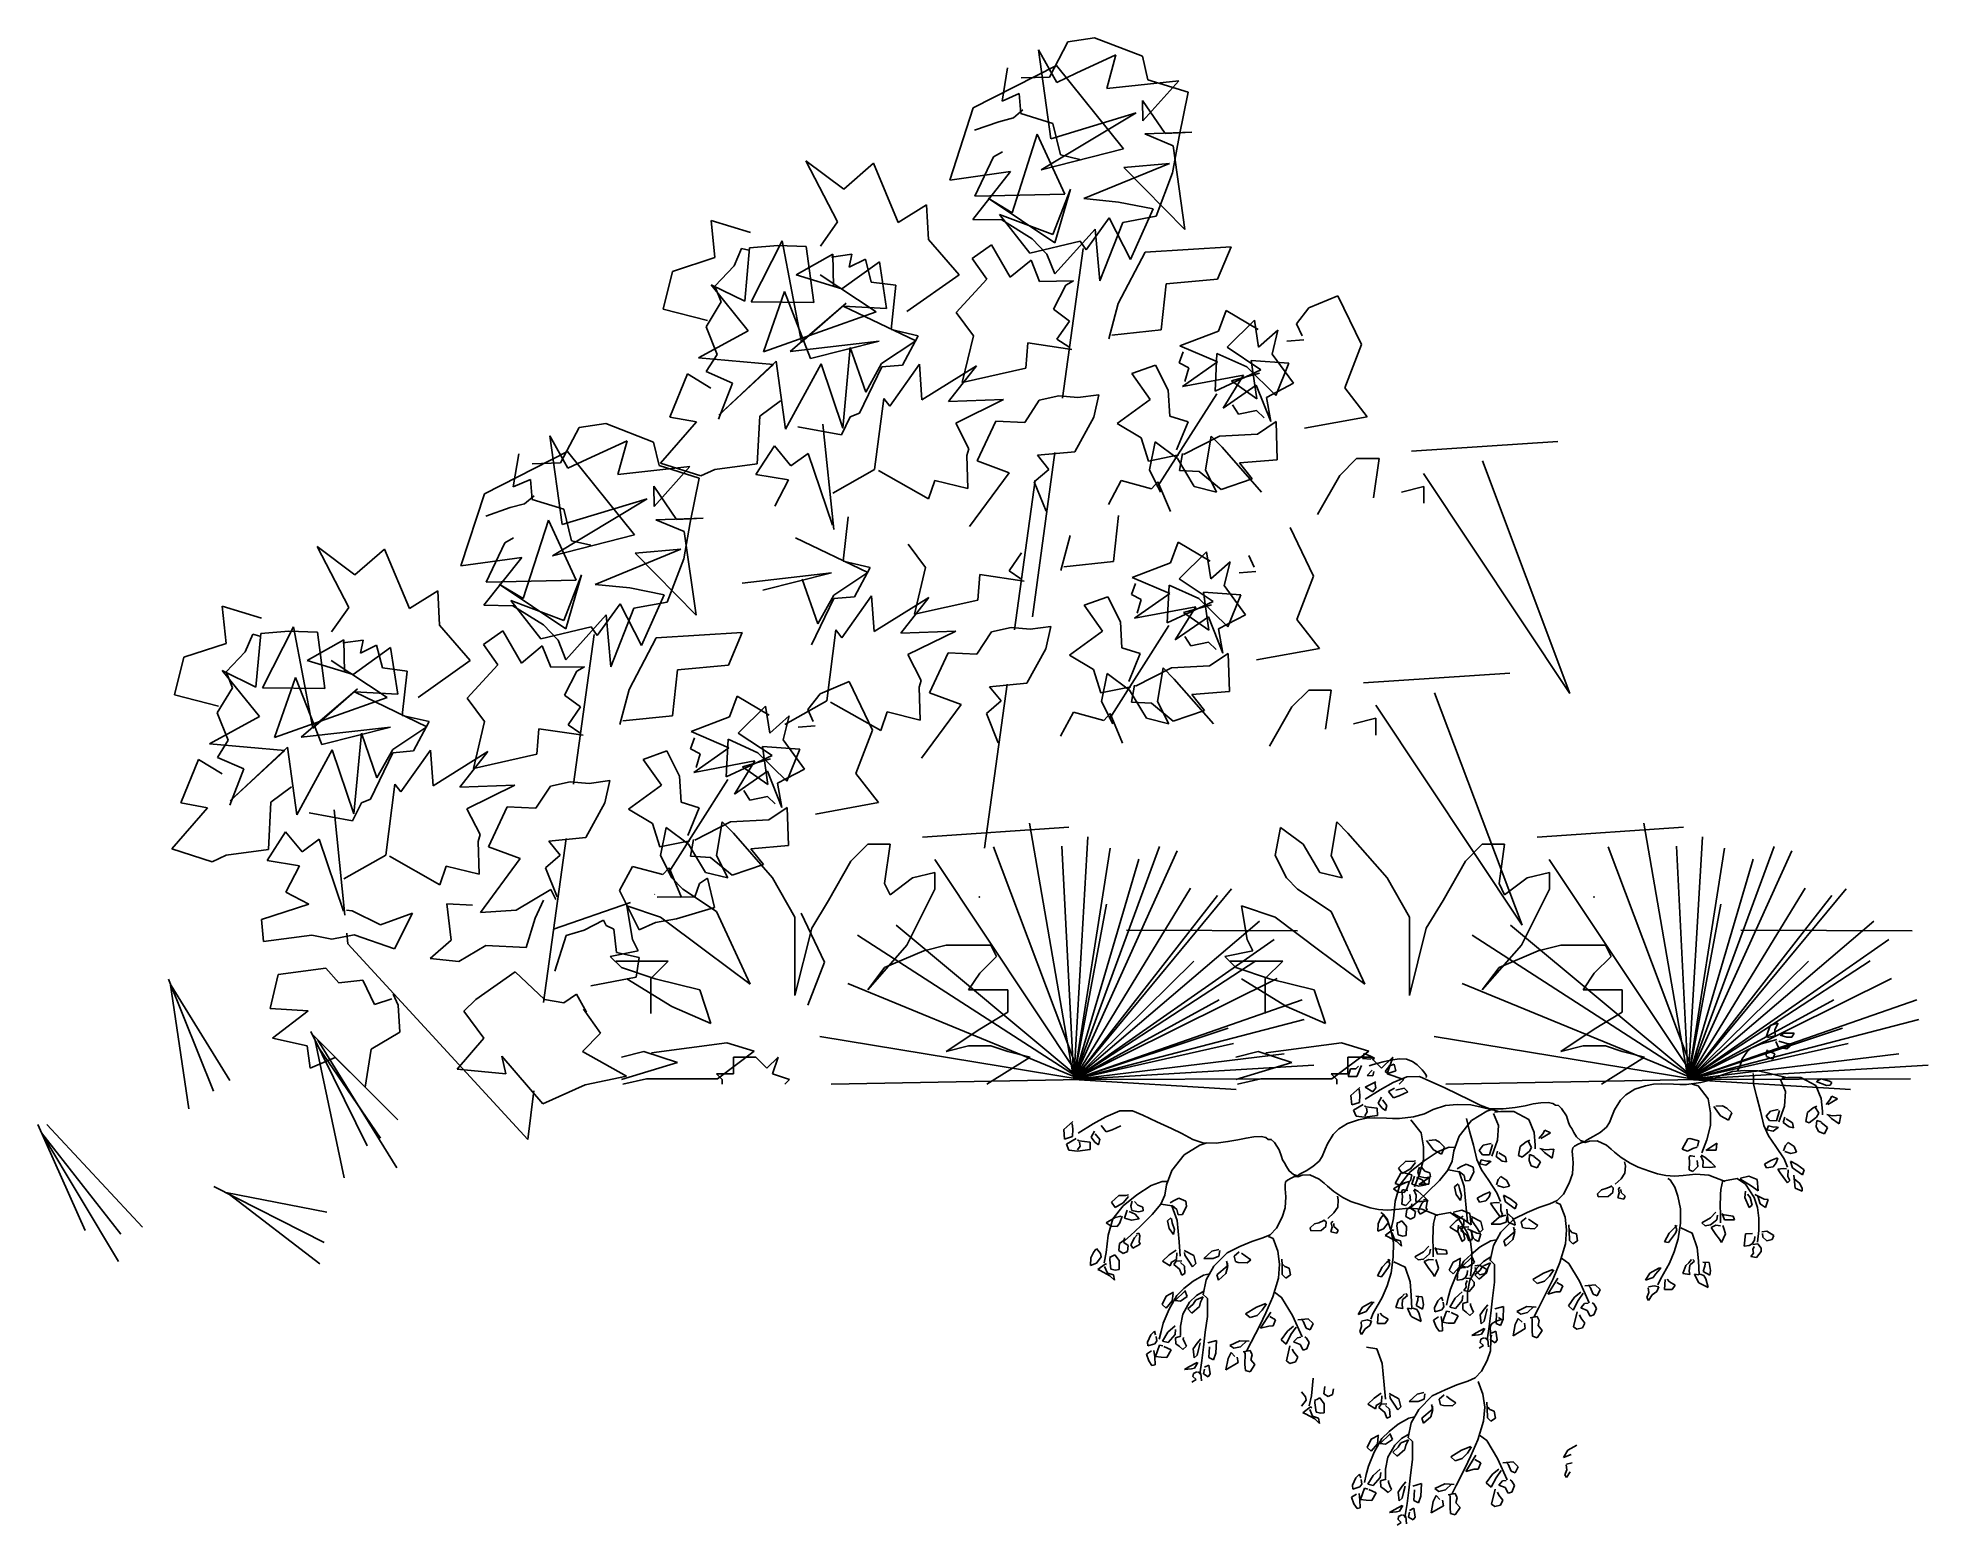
# Model space of a CAD drawing. Extents: x 594.41 to 596.31, y 172.36 to 173.85.
import ezdxf

# ---------------------------------------------------------------- set-up
doc = ezdxf.new("R2010")
doc.units = 0
doc.header["$LTSCALE"] = 0.3
doc.header["$MEASUREMENT"] = 0
doc.layers.get('0').update_dxf_attribs({"linetype": 'CONTINUOUS'})

msp = doc.modelspace()

# ---------------------------------------------------------------- linework, layer by layer
at = {"color": 1, "linetype": 'CONTINUOUS'}
for p, q in [((595.4463, 173.8431), (595.4278, 173.8077)), ((595.473, 173.8471), (595.4463, 173.8431)), ((595.5209, 173.8287), (595.473, 173.8471)), ((595.4349, 173.8192), (595.3516, 173.7768)), ((595.386, 173.8169), (595.3804, 173.7837)), ((595.4169, 173.8349), (595.4294, 173.7459)), ((595.4352, 173.8024), (595.4169, 173.8349)), ((595.5019, 173.7357), (595.4349, 173.8192)), ((595.4944, 173.83), (595.4545, 173.8116)), ((595.4852, 173.7962), (595.4944, 173.83)), ((595.5265, 173.805), (595.5209, 173.8287)), ((595.4278, 173.8077), (595.3995, 173.807)), ((595.4545, 173.8116), (595.4352, 173.8024)), ((595.5574, 173.804), (595.4852, 173.7962)), ((595.5214, 173.7639), (595.5574, 173.804)), ((595.5667, 173.7925), (595.5265, 173.805)), ((595.3804, 173.7837), (595.3976, 173.7912)), ((595.3976, 173.7912), (595.3992, 173.7712)), ((595.5212, 173.7843), (595.5214, 173.7639)), ((595.5439, 173.7511), (595.5212, 173.7843)), ((595.5577, 173.7482), (595.5667, 173.7925)), ((595.3516, 173.7768), (595.328, 173.7045)), ((595.3529, 173.7544), (595.3772, 173.763)), ((595.3772, 173.763), (595.3918, 173.7669)), ((595.3918, 173.7669), (595.4013, 173.7748)), ((595.3992, 173.7712), (595.4312, 173.7613)), ((595.5146, 173.7718), (595.4196, 173.7147)), ((595.4294, 173.7459), (595.5146, 173.7718)), ((595.4312, 173.7613), (595.4389, 173.7298)), ((595.4156, 173.7505), (595.3905, 173.6719)), ((595.4434, 173.6903), (595.4156, 173.7505)), ((595.5233, 173.7508), (595.5706, 173.7524)), ((595.5516, 173.739), (595.5233, 173.7508)), ((595.5706, 173.7524), (595.5439, 173.7511)), ((595.5511, 173.7117), (595.5577, 173.7482)), ((595.372, 173.7278), (595.3532, 173.6884)), ((595.3807, 173.7327), (595.372, 173.7278)), ((595.4196, 173.7147), (595.5019, 173.7357)), ((595.4389, 173.7298), (595.4582, 173.7252)), ((595.5635, 173.6552), (595.5516, 173.739)), ((595.328, 173.7045), (595.3889, 173.713)), ((595.3889, 173.713), (595.351, 173.665)), ((595.4624, 173.6861), (595.5482, 173.7212)), ((595.5482, 173.7212), (595.5024, 173.7173)), ((595.5024, 173.7173), (595.5635, 173.6552)), ((595.5347, 173.6683), (595.5511, 173.7117)), ((595.3532, 173.6884), (595.4434, 173.6903)), ((595.3664, 173.6864), (595.4331, 173.6417)), ((595.3905, 173.6719), (595.3664, 173.6864)), ((595.4489, 173.6956), (595.4312, 173.6499)), ((595.4331, 173.6417), (595.4489, 173.6956)), ((595.4971, 173.6825), (595.4624, 173.6861)), ((595.351, 173.665), (595.3802, 173.6647)), ((595.378, 173.67), (595.4082, 173.6315)), ((595.4312, 173.6499), (595.378, 173.67)), ((595.4646, 173.6348), (595.4876, 173.6667)), ((595.4876, 173.6667), (595.509, 173.625)), ((595.5318, 173.6756), (595.4971, 173.6825)), ((595.5013, 173.6621), (595.5347, 173.6683)), ((595.509, 173.625), (595.5318, 173.6756)), ((595.3802, 173.6647), (595.4106, 173.6457)), ((595.4331, 173.6105), (595.4735, 173.6555)), ((595.4735, 173.6555), (595.4783, 173.6036)), ((595.4783, 173.6036), (595.5013, 173.6621)), ((595.112, 173.6185), (595.1196, 173.6361)), ((595.1196, 173.6361), (595.1268, 173.6342)), ((595.1227, 173.5832), (595.1275, 173.6368)), ((595.1275, 173.6368), (595.1558, 173.6391)), ((595.1293, 173.5826), (595.1603, 173.6437)), ((595.1558, 173.6391), (595.1844, 173.6381)), ((595.1603, 173.6437), (595.1796, 173.5422)), ((595.2108, 173.6305), (595.1741, 173.6098)), ((595.1844, 173.6381), (595.1918, 173.5819)), ((595.2097, 173.6274), (595.23, 173.6302)), ((595.2116, 173.598), (595.2108, 173.6305)), ((595.23, 173.6302), (595.2274, 173.6172)), ((595.4082, 173.6315), (595.4585, 173.6434)), ((595.4106, 173.6457), (595.4254, 173.6302)), ((595.4254, 173.6302), (595.4331, 173.6105)), ((595.4585, 173.6434), (595.4646, 173.6348)), ((595.0929, 173.5984), (595.112, 173.6185)), ((595.1741, 173.6098), (595.2201, 173.5957)), ((595.2542, 173.5727), (595.1981, 173.6098)), ((595.2201, 173.5957), (595.2577, 173.6227)), ((595.2274, 173.6172), (595.2435, 173.6252)), ((595.2435, 173.6252), (595.2495, 173.6024)), ((595.2577, 173.6227), (595.2648, 173.576)), ((595.0891, 173.5997), (595.1227, 173.5832)), ((595.1262, 173.5536), (595.0891, 173.5997)), ((595.0992, 173.5826), (595.0929, 173.5984)), ((595.1624, 173.5928), (595.1415, 173.5326)), ((595.1886, 173.5257), (595.1624, 173.5928)), ((595.2495, 173.6024), (595.2742, 173.5993)), ((595.2742, 173.5993), (595.2693, 173.5549)), ((595.084, 173.5575), (595.0992, 173.5826)), ((595.1918, 173.5819), (595.1293, 173.5826)), ((595.1415, 173.5326), (595.2542, 173.5727)), ((595.2243, 173.5813), (595.1682, 173.5329)), ((595.1796, 173.5422), (595.2243, 173.5813)), ((595.2214, 173.5783), (595.2939, 173.5435)), ((595.2648, 173.576), (595.2214, 173.5783)), ((595.5971, 173.5533), (595.6048, 173.574)), ((595.6048, 173.574), (595.6368, 173.555)), ((595.0764, 173.5264), (595.1262, 173.5536)), ((595.095, 173.5299), (595.084, 173.5575)), ((595.2693, 173.5549), (595.2963, 173.5486)), ((595.5585, 173.5385), (595.5971, 173.5533)), ((595.6058, 173.5372), (595.6331, 173.5642)), ((595.6331, 173.5642), (595.6373, 173.5372)), ((595.6373, 173.5372), (595.6566, 173.5543)), ((595.1682, 173.5329), (595.2574, 173.5431)), ((595.2574, 173.5431), (595.1886, 173.5257)), ((595.2283, 173.5369), (595.2209, 173.4561)), ((595.2439, 173.4922), (595.2283, 173.5369)), ((595.2939, 173.5435), (595.2598, 173.5208)), ((595.2963, 173.5486), (595.2807, 173.5192)), ((595.5963, 173.5224), (595.5585, 173.5385)), ((595.6397, 173.5145), (595.6058, 173.5372)), ((595.1516, 173.5198), (595.0764, 173.5264)), ((595.0842, 173.5127), (595.095, 173.5299)), ((595.1542, 173.5231), (595.0968, 173.4692)), ((595.0968, 173.4692), (595.1516, 173.5198)), ((595.1637, 173.4551), (595.1542, 173.5231)), ((595.1992, 173.5205), (595.1637, 173.4551)), ((595.2209, 173.4561), (595.1992, 173.5205)), ((595.26, 173.5175), (595.2375, 173.4711)), ((595.2598, 173.5208), (595.2439, 173.4922)), ((595.2807, 173.5192), (595.26, 173.5175)), ((595.2679, 173.4781), (595.2977, 173.5201)), ((595.5611, 173.4978), (595.5963, 173.5224)), ((595.5955, 173.531), (595.5937, 173.4932)), ((595.5937, 173.4932), (595.6397, 173.5145)), ((595.6254, 173.5175), (595.5955, 173.531)), ((595.6545, 173.4889), (595.6254, 173.5175)), ((595.6299, 173.5237), (595.6675, 173.5211)), ((595.6355, 173.4856), (595.6299, 173.5237)), ((595.6508, 173.5303), (595.6722, 173.5011)), ((595.6675, 173.5211), (595.6545, 173.4889)), ((595.1106, 173.5011), (595.0842, 173.5127)), ((595.0966, 173.465), (595.1106, 173.5011)), ((595.6222, 173.5093), (595.5611, 173.4978)), ((595.6019, 173.4761), (595.6222, 173.5093)), ((595.6349, 173.4991), (595.6019, 173.4761)), ((595.6381, 173.5113), (595.6101, 173.5034)), ((595.6101, 173.5034), (595.6355, 173.4856)), ((595.6495, 173.4626), (595.6349, 173.4991)), ((595.6722, 173.5011), (595.6453, 173.4869)), ((595.6453, 173.4869), (595.6495, 173.4626)), ((594.9835, 173.4606), (594.9568, 173.4567)), ((595.0314, 173.4422), (594.9835, 173.4606)), ((595.2284, 173.4674), (595.2195, 173.4493)), ((595.2375, 173.4711), (595.2284, 173.4674)), ((595.6351, 173.4737), (595.6172, 173.47)), ((595.6428, 173.4663), (595.6351, 173.4737)), ((594.9274, 173.4484), (594.9399, 173.3594)), ((594.9457, 173.4159), (594.9274, 173.4484)), ((594.9568, 173.4567), (594.9383, 173.4212)), ((595.0049, 173.4435), (594.965, 173.4251)), ((594.9957, 173.4097), (595.0049, 173.4435)), ((595.0369, 173.4185), (595.0314, 173.4422)), ((594.9454, 173.4327), (594.8621, 173.3903)), ((594.8965, 173.4304), (594.8909, 173.3972)), ((594.9383, 173.4212), (594.91, 173.4205)), ((595.0123, 173.3492), (594.9454, 173.4327)), ((594.965, 173.4251), (594.9457, 173.4159)), ((594.8909, 173.3972), (594.9081, 173.4047)), ((594.9081, 173.4047), (594.9097, 173.3847)), ((595.0679, 173.4176), (594.9957, 173.4097)), ((595.0319, 173.3775), (595.0679, 173.4176)), ((595.0772, 173.4061), (595.0369, 173.4185)), ((595.0682, 173.3617), (595.0772, 173.4061)), ((594.8621, 173.3903), (594.8385, 173.318)), ((594.9023, 173.3804), (594.9118, 173.3883)), ((594.9097, 173.3847), (594.9417, 173.3748)), ((595.025, 173.3854), (594.9301, 173.3282)), ((594.9399, 173.3594), (595.025, 173.3854)), ((595.0317, 173.3978), (595.0319, 173.3775)), ((595.0544, 173.3647), (595.0317, 173.3978)), ((594.8634, 173.3679), (594.8877, 173.3765)), ((594.8877, 173.3765), (594.9023, 173.3804)), ((594.9261, 173.364), (594.901, 173.2855)), ((594.9539, 173.3039), (594.9261, 173.364)), ((594.9417, 173.3748), (594.9494, 173.3433)), ((595.0338, 173.3643), (595.0811, 173.366)), ((595.0621, 173.3525), (595.0338, 173.3643)), ((595.0811, 173.366), (595.0544, 173.3647)), ((595.2263, 173.3673), (595.2213, 173.3229)), ((594.8912, 173.3462), (594.8824, 173.3413)), ((594.9301, 173.3282), (595.0123, 173.3492)), ((594.9494, 173.3433), (594.9687, 173.3387)), ((595.0616, 173.3252), (595.0682, 173.3617)), ((595.074, 173.2687), (595.0621, 173.3525)), ((595.1735, 173.3462), (595.246, 173.3114)), ((594.8385, 173.318), (594.8994, 173.3265)), ((594.8994, 173.3265), (594.8615, 173.2786)), ((594.8824, 173.3413), (594.8637, 173.3019)), ((594.9729, 173.2996), (595.0586, 173.3347)), ((595.0586, 173.3347), (595.0129, 173.3308)), ((595.0129, 173.3308), (595.074, 173.2687)), ((595.0451, 173.2818), (595.0616, 173.3252)), ((595.5492, 173.3213), (595.5569, 173.342)), ((595.5569, 173.342), (595.5889, 173.3229)), ((595.5579, 173.3052), (595.5852, 173.3321)), ((595.5852, 173.3321), (595.5894, 173.3052)), ((594.9594, 173.3091), (594.9417, 173.2634)), ((594.9436, 173.2552), (594.9594, 173.3091)), ((595.1203, 173.3009), (595.2095, 173.3111)), ((595.2095, 173.3111), (595.1407, 173.2937)), ((595.246, 173.3114), (595.2119, 173.2887)), ((595.2213, 173.3229), (595.2483, 173.3165)), ((595.2483, 173.3165), (595.2327, 173.2872)), ((595.5106, 173.3065), (595.5492, 173.3213)), ((595.5484, 173.2904), (595.5106, 173.3065)), ((595.5894, 173.3052), (595.6087, 173.3223)), ((594.8637, 173.3019), (594.9539, 173.3039)), ((594.8769, 173.2999), (594.9436, 173.2552)), ((594.901, 173.2855), (594.8769, 173.2999)), ((595.0076, 173.296), (594.9729, 173.2996)), ((595.0422, 173.2891), (595.0076, 173.296)), ((595.0195, 173.2385), (595.0422, 173.2891)), ((595.196, 173.2602), (595.1804, 173.3048)), ((595.2119, 173.2887), (595.196, 173.2602)), ((595.2327, 173.2872), (595.2121, 173.2854)), ((595.22, 173.2461), (595.2497, 173.2881)), ((595.5132, 173.2657), (595.5484, 173.2904)), ((595.5476, 173.2989), (595.5457, 173.2611)), ((595.5775, 173.2855), (595.5476, 173.2989)), ((595.5918, 173.2825), (595.5579, 173.3052)), ((595.582, 173.2917), (595.6196, 173.2891)), ((595.5875, 173.2536), (595.582, 173.2917)), ((595.6029, 173.2983), (595.6243, 173.269)), ((595.6196, 173.2891), (595.6066, 173.2569)), ((594.8615, 173.2786), (594.8906, 173.2782)), ((594.8885, 173.2835), (594.9187, 173.245)), ((594.9417, 173.2634), (594.8885, 173.2835)), ((594.8906, 173.2782), (594.9211, 173.2592)), ((594.9436, 173.224), (594.984, 173.269)), ((594.975, 173.2483), (594.9981, 173.2802)), ((594.984, 173.269), (594.9888, 173.2171)), ((594.9888, 173.2171), (595.0118, 173.2756)), ((594.9981, 173.2802), (595.0195, 173.2385)), ((595.0118, 173.2756), (595.0451, 173.2818)), ((595.2121, 173.2854), (595.1896, 173.239)), ((595.5743, 173.2772), (595.5132, 173.2657)), ((595.5457, 173.2611), (595.5918, 173.2825)), ((595.5539, 173.2441), (595.5743, 173.2772)), ((595.5902, 173.2792), (595.5621, 173.2713)), ((595.5621, 173.2713), (595.5875, 173.2536)), ((595.6066, 173.2569), (595.5775, 173.2855)), ((595.6243, 173.269), (595.5973, 173.2549)), ((594.6225, 173.232), (594.6301, 173.2496)), ((594.6301, 173.2496), (594.6373, 173.2477)), ((594.6332, 173.1967), (594.638, 173.2503)), ((594.638, 173.2503), (594.6663, 173.2526)), ((594.6398, 173.1961), (594.6708, 173.2572)), ((594.6663, 173.2526), (594.6949, 173.2516)), ((594.6708, 173.2572), (594.6901, 173.1557)), ((594.6949, 173.2516), (594.7023, 173.1954)), ((594.9187, 173.245), (594.969, 173.2569)), ((594.9211, 173.2592), (594.9359, 173.2437)), ((594.969, 173.2569), (594.975, 173.2483)), ((595.587, 173.2671), (595.5539, 173.2441)), ((595.6016, 173.2306), (595.587, 173.2671)), ((595.5973, 173.2549), (595.6016, 173.2306)), ((594.6034, 173.212), (594.6225, 173.232)), ((594.7213, 173.2441), (594.6845, 173.2234)), ((594.7202, 173.2409), (594.7405, 173.2437)), ((594.7221, 173.2115), (594.7213, 173.2441)), ((594.7306, 173.2092), (594.7681, 173.2362)), ((594.7405, 173.2437), (594.7379, 173.2307)), ((594.7379, 173.2307), (594.754, 173.2387)), ((594.754, 173.2387), (594.7599, 173.2159)), ((594.7681, 173.2362), (594.7753, 173.1895)), ((594.9359, 173.2437), (594.9436, 173.224)), ((595.5872, 173.2417), (595.5693, 173.238)), ((595.5949, 173.2343), (595.5872, 173.2417)), ((594.5996, 173.2132), (594.6332, 173.1967)), ((594.6367, 173.1672), (594.5996, 173.2132)), ((594.6097, 173.1961), (594.6034, 173.212)), ((594.6845, 173.2234), (594.7306, 173.2092)), ((594.7647, 173.1862), (594.7086, 173.2234)), ((594.7599, 173.2159), (594.7847, 173.2128)), ((594.7847, 173.2128), (594.7798, 173.1684)), ((594.5945, 173.171), (594.6097, 173.1961)), ((594.7023, 173.1954), (594.6398, 173.1961)), ((594.6729, 173.2063), (594.652, 173.1461)), ((594.6991, 173.1392), (594.6729, 173.2063)), ((594.7348, 173.1948), (594.6787, 173.1465)), ((594.6901, 173.1557), (594.7348, 173.1948)), ((594.7319, 173.1918), (594.8044, 173.157)), ((594.7753, 173.1895), (594.7319, 173.1918)), ((594.652, 173.1461), (594.7647, 173.1862)), ((595.1076, 173.1668), (595.1153, 173.1875)), ((595.1153, 173.1875), (595.1473, 173.1685)), ((595.1163, 173.1507), (595.1436, 173.1777)), ((595.1436, 173.1777), (595.1478, 173.1507)), ((594.5869, 173.1399), (594.6367, 173.1672)), ((594.6055, 173.1434), (594.5945, 173.171)), ((594.6787, 173.1465), (594.7679, 173.1567)), ((594.7679, 173.1567), (594.6991, 173.1392)), ((594.8044, 173.157), (594.7703, 173.1343)), ((594.7798, 173.1684), (594.8067, 173.1621)), ((594.8067, 173.1621), (594.7911, 173.1327)), ((595.069, 173.1521), (595.1076, 173.1668)), ((595.1478, 173.1507), (595.1671, 173.1678)), ((594.6621, 173.1333), (594.5869, 173.1399)), ((594.5947, 173.1262), (594.6055, 173.1434)), ((594.6647, 173.1366), (594.6073, 173.0827)), ((594.6742, 173.0686), (594.6647, 173.1366)), ((594.7388, 173.1504), (594.7314, 173.0696)), ((594.7544, 173.1057), (594.7388, 173.1504)), ((595.1068, 173.136), (595.069, 173.1521)), ((595.0716, 173.1113), (595.1068, 173.136)), ((595.106, 173.1445), (595.1041, 173.1067)), ((595.1359, 173.131), (595.106, 173.1445)), ((595.1502, 173.1281), (595.1163, 173.1507)), ((595.1404, 173.1373), (595.178, 173.1346)), ((595.146, 173.0991), (595.1404, 173.1373)), ((595.1613, 173.1438), (595.1827, 173.1146)), ((594.6211, 173.1147), (594.5947, 173.1262)), ((594.6073, 173.0827), (594.6621, 173.1333)), ((594.7097, 173.134), (594.6742, 173.0686)), ((594.7314, 173.0696), (594.7097, 173.134)), ((594.7705, 173.131), (594.748, 173.0846)), ((594.7703, 173.1343), (594.7544, 173.1057)), ((594.7911, 173.1327), (594.7705, 173.131)), ((594.7784, 173.0917), (594.8081, 173.1336)), ((595.1327, 173.1228), (595.0716, 173.1113)), ((595.1041, 173.1067), (595.1502, 173.1281)), ((595.1124, 173.0896), (595.1327, 173.1228)), ((595.1486, 173.1248), (595.1206, 173.1169)), ((595.1206, 173.1169), (595.146, 173.0991)), ((595.165, 173.1024), (595.1359, 173.131)), ((595.178, 173.1346), (595.165, 173.1024)), ((594.6071, 173.0785), (594.6211, 173.1147)), ((595.1454, 173.1126), (595.1124, 173.0896)), ((595.16, 173.0761), (595.1454, 173.1126)), ((595.1827, 173.1146), (595.1557, 173.1005)), ((595.1557, 173.1005), (595.16, 173.0761)), ((594.7389, 173.0809), (594.73, 173.0628)), ((594.748, 173.0846), (594.7389, 173.0809)), ((595.1456, 173.0872), (595.1277, 173.0835)), ((595.1533, 173.0798), (595.1456, 173.0872))]:
    msp.add_line(p, q, dxfattribs=at)
for p, q in [((595.184, 173.7239), (595.2157, 173.6629)), ((595.2218, 173.6955), (595.184, 173.7239)), ((595.2516, 173.7215), (595.2218, 173.6955)), ((595.2764, 173.662), (595.2516, 173.7215)), ((595.3049, 173.6797), (595.2764, 173.662)), ((595.3066, 173.6452), (595.3049, 173.6797)), ((595.0891, 173.6641), (595.0928, 173.6269)), ((595.1284, 173.6522), (595.0891, 173.6641)), ((595.2157, 173.6629), (595.1985, 173.6385)), ((595.3373, 173.6098), (595.3066, 173.6452)), ((595.3886, 173.6073), (595.37, 173.6396)), ((595.4409, 173.486), (595.4616, 173.636)), ((595.5236, 173.6324), (595.4966, 173.5808)), ((595.6097, 173.6378), (595.5236, 173.6324)), ((595.5962, 173.6052), (595.6097, 173.6378)), ((595.0505, 173.6131), (595.0412, 173.5753)), ((595.0928, 173.6269), (595.0505, 173.6131)), ((595.2852, 173.5728), (595.3373, 173.6098)), ((595.3506, 173.6259), (595.365, 173.6054)), ((595.4095, 173.6245), (595.3886, 173.6073)), ((595.418, 173.603), (595.4095, 173.6245)), ((595.365, 173.6054), (595.3343, 173.572)), ((595.4519, 173.6035), (595.418, 173.603)), ((595.4318, 173.5752), (595.4443, 173.5993)), ((595.4443, 173.5993), (595.4519, 173.6035)), ((595.5399, 173.5545), (595.5448, 173.6006)), ((595.5448, 173.6006), (595.5962, 173.6052)), ((595.0412, 173.5753), (595.0854, 173.564)), ((595.3343, 173.572), (595.3518, 173.5487)), ((595.4478, 173.5633), (595.4318, 173.5752)), ((595.4966, 173.5808), (595.4873, 173.5457)), ((595.6876, 173.5765), (595.6753, 173.5606)), ((595.7168, 173.5887), (595.6876, 173.5765)), ((595.7402, 173.5399), (595.7168, 173.5887)), ((595.4353, 173.5453), (595.4478, 173.5633)), ((595.4902, 173.5493), (595.5399, 173.5545)), ((595.6753, 173.5606), (595.6809, 173.5487)), ((595.3518, 173.5487), (595.3405, 173.5018)), ((595.4042, 173.516), (595.4062, 173.5415)), ((595.4062, 173.5415), (595.4504, 173.5349)), ((595.4472, 173.5374), (595.4353, 173.5453)), ((595.6827, 173.5444), (595.6657, 173.5432)), ((595.7235, 173.4965), (595.7402, 173.5399)), ((595.2977, 173.5201), (595.3001, 173.4844)), ((595.3001, 173.4844), (595.3549, 173.5186)), ((595.3549, 173.5186), (595.3268, 173.4829)), ((595.3405, 173.5018), (595.4042, 173.516)), ((595.5341, 173.5192), (595.5105, 173.5108)), ((595.5469, 173.494), (595.5341, 173.5192)), ((595.0653, 173.5106), (595.0476, 173.4672)), ((595.0889, 173.4962), (595.0653, 173.5106)), ((595.5105, 173.5108), (595.5288, 173.4849)), ((595.7461, 173.4675), (595.7235, 173.4965)), ((595.2527, 173.4148), (595.262, 173.4859)), ((595.262, 173.4859), (595.2679, 173.4781)), ((595.3268, 173.4829), (595.382, 173.4849)), ((595.382, 173.4849), (595.334, 173.4612)), ((595.4176, 173.4841), (595.4031, 173.4618)), ((595.4374, 173.4884), (595.4176, 173.4841)), ((595.4564, 173.4867), (595.4374, 173.4884)), ((595.4773, 173.4894), (595.4564, 173.4867)), ((595.4722, 173.4672), (595.4773, 173.4894)), ((595.5288, 173.4849), (595.4957, 173.4609)), ((595.5359, 173.3971), (595.5954, 173.4905)), ((595.5485, 173.4681), (595.5469, 173.494)), ((595.0744, 173.4623), (595.0385, 173.4211)), ((595.0476, 173.4672), (595.0744, 173.4623)), ((595.1353, 173.4205), (595.1378, 173.4681)), ((595.2195, 173.4493), (595.176, 173.4574)), ((595.201, 173.4601), (595.2119, 173.3546)), ((595.334, 173.4612), (595.3472, 173.4354)), ((595.3742, 173.463), (595.3555, 173.4232)), ((595.4031, 173.4618), (595.3742, 173.463)), ((595.4532, 173.4325), (595.4722, 173.4672)), ((595.4957, 173.4609), (595.5198, 173.4464)), ((595.5667, 173.4623), (595.5485, 173.4681)), ((595.5551, 173.4345), (595.5667, 173.4623)), ((595.6362, 173.4501), (595.6548, 173.4626)), ((595.6548, 173.4626), (595.656, 173.4244)), ((595.6832, 173.4559), (595.7461, 173.4675)), ((595.1525, 173.4383), (595.134, 173.4095)), ((595.1689, 173.4183), (595.1525, 173.4383)), ((595.5198, 173.4464), (595.5271, 173.423)), ((595.5336, 173.4425), (595.528, 173.4144)), ((595.5336, 173.4425), (595.528, 173.4144)), ((595.556, 173.4256), (595.5336, 173.4425)), ((595.556, 173.4256), (595.5336, 173.4425)), ((595.5621, 173.4298), (595.5981, 173.4481)), ((595.5897, 173.4481), (595.584, 173.4144)), ((595.5897, 173.4481), (595.584, 173.4144)), ((595.6009, 173.4369), (595.5897, 173.4481)), ((595.6009, 173.4369), (595.5897, 173.4481)), ((595.5981, 173.4481), (595.6362, 173.4501)), ((595.9369, 173.4428), (595.7904, 173.433)), ((595.9369, 173.4428), (595.7904, 173.433)), ((595.0385, 173.4211), (595.0788, 173.4083)), ((595.0928, 173.4147), (595.1353, 173.4205)), ((595.1861, 173.4308), (595.1689, 173.4183)), ((595.2105, 173.3588), (595.1861, 173.4308)), ((595.3472, 173.4354), (595.3453, 173.4287)), ((595.3453, 173.4287), (595.3463, 173.3957)), ((595.3555, 173.4232), (595.3874, 173.4114)), ((595.4108, 173.2672), (595.4334, 173.4317)), ((595.4159, 173.429), (595.4532, 173.4325)), ((595.4274, 173.4148), (595.4159, 173.429)), ((595.5271, 173.423), (595.5573, 173.4292)), ((595.5728, 173.3976), (595.556, 173.4256)), ((595.5728, 173.3976), (595.556, 173.4256)), ((595.5581, 173.4137), (595.561, 173.4307)), ((595.6401, 173.392), (595.6009, 173.4369)), ((595.6401, 173.392), (595.6009, 173.4369)), ((595.656, 173.4244), (595.6183, 173.4212)), ((595.6183, 173.4212), (595.631, 173.4053)), ((595.7354, 173.4256), (595.7186, 173.4088)), ((595.7354, 173.4256), (595.7186, 173.4088)), ((595.7579, 173.4256), (595.7354, 173.4256)), ((595.7579, 173.4256), (595.7354, 173.4256)), ((595.7523, 173.3864), (595.7579, 173.4256)), ((595.7523, 173.3864), (595.7579, 173.4256)), ((595.8614, 173.4232), (595.9491, 173.1902)), ((595.8614, 173.4232), (595.9491, 173.1902)), ((595.0788, 173.4083), (595.0928, 173.4147)), ((595.134, 173.4095), (595.1664, 173.4043)), ((595.1664, 173.4043), (595.1528, 173.3779)), ((595.2109, 173.3911), (595.2527, 173.4148)), ((595.3069, 173.3852), (595.2566, 173.4137)), ((595.3131, 173.4038), (595.3069, 173.3852)), ((595.3463, 173.3957), (595.3131, 173.4038)), ((595.3874, 173.4114), (595.3477, 173.3574)), ((595.393, 173.254), (595.4137, 173.4039)), ((595.4127, 173.4023), (595.4274, 173.4148)), ((595.4245, 173.373), (595.4127, 173.4023)), ((595.4869, 173.3795), (595.4997, 173.4035)), ((595.4997, 173.4035), (595.5302, 173.3954)), ((595.528, 173.4144), (595.5392, 173.392)), ((595.528, 173.4144), (595.5392, 173.392)), ((595.5302, 173.3954), (595.5365, 173.4023)), ((595.5365, 173.4023), (595.549, 173.3725)), ((595.5778, 173.4125), (595.5581, 173.4137)), ((595.5998, 173.3947), (595.5778, 173.4125)), ((595.584, 173.4144), (595.5953, 173.392)), ((595.584, 173.4144), (595.5953, 173.392)), ((595.631, 173.4053), (595.5998, 173.3947)), ((595.7186, 173.4088), (595.6962, 173.3696)), ((595.7186, 173.4088), (595.6962, 173.3696)), ((595.8026, 173.4106), (595.9491, 173.1902)), ((595.8026, 173.4106), (595.9491, 173.1902)), ((595.5953, 173.392), (595.5728, 173.3976)), ((595.5953, 173.392), (595.5728, 173.3976)), ((595.8027, 173.3976), (595.7803, 173.392)), ((595.8027, 173.3976), (595.7803, 173.392)), ((595.8027, 173.3808), (595.8027, 173.3976)), ((595.8027, 173.3808), (595.8027, 173.3976)), ((595.4919, 173.3225), (595.4969, 173.3686)), ((595.4487, 173.3487), (595.4394, 173.3136)), ((595.6923, 173.3078), (595.6689, 173.3567)), ((594.6945, 173.3374), (594.7262, 173.2764)), ((594.7323, 173.3091), (594.6945, 173.3374)), ((594.7621, 173.335), (594.7323, 173.3091)), ((594.7869, 173.2755), (594.7621, 173.335)), ((595.2864, 173.34), (595.3039, 173.3166)), ((595.3874, 173.3132), (595.3999, 173.3313)), ((595.6274, 173.3286), (595.633, 173.3167)), ((595.3039, 173.3166), (595.2926, 173.2698)), ((595.3563, 173.2839), (595.3582, 173.3094)), ((595.3582, 173.3094), (595.4025, 173.3029)), ((595.3993, 173.3053), (595.3874, 173.3132)), ((595.4423, 173.3173), (595.4919, 173.3225)), ((595.6347, 173.3124), (595.6178, 173.3112)), ((595.6755, 173.2645), (595.6923, 173.3078)), ((594.8154, 173.2932), (594.7869, 173.2755)), ((594.8171, 173.2587), (594.8154, 173.2932)), ((595.2497, 173.2881), (595.2522, 173.2524)), ((595.2522, 173.2524), (595.307, 173.2865)), ((595.307, 173.2865), (595.2789, 173.2508)), ((595.4862, 173.2872), (595.4626, 173.2788)), ((595.499, 173.262), (595.4862, 173.2872)), ((594.5996, 173.2776), (594.6033, 173.2404)), ((594.6389, 173.2657), (594.5996, 173.2776)), ((594.7262, 173.2764), (594.709, 173.252)), ((595.2926, 173.2698), (595.3563, 173.2839)), ((595.4626, 173.2788), (595.4809, 173.2528)), ((594.8478, 173.2233), (594.8171, 173.2587)), ((594.8991, 173.2208), (594.8805, 173.2531)), ((594.9514, 173.0996), (594.9721, 173.2495)), ((595.1202, 173.2514), (595.0341, 173.2459)), ((595.1066, 173.2187), (595.1202, 173.2514)), ((595.2048, 173.1828), (595.2141, 173.2539)), ((595.2141, 173.2539), (595.22, 173.2461)), ((595.2789, 173.2508), (595.334, 173.2528)), ((595.334, 173.2528), (595.2861, 173.2292)), ((595.3697, 173.252), (595.3552, 173.2298)), ((595.3895, 173.2563), (595.3697, 173.252)), ((595.4085, 173.2546), (595.3895, 173.2563)), ((595.4294, 173.2574), (595.4085, 173.2546)), ((595.4242, 173.2351), (595.4294, 173.2574)), ((595.4809, 173.2528), (595.4478, 173.2288)), ((595.488, 173.165), (595.5475, 173.2585)), ((595.5005, 173.236), (595.499, 173.262)), ((595.6982, 173.2355), (595.6755, 173.2645)), ((594.6033, 173.2404), (594.561, 173.2266)), ((594.8611, 173.2394), (594.8755, 173.219)), ((594.92, 173.238), (594.8991, 173.2208)), ((594.9284, 173.2165), (594.92, 173.238)), ((595.0341, 173.2459), (595.0071, 173.1943)), ((595.3263, 173.231), (595.3076, 173.1911)), ((595.3552, 173.2298), (595.3263, 173.231)), ((595.4053, 173.2005), (595.4242, 173.2351)), ((595.5187, 173.2302), (595.5005, 173.236)), ((595.5072, 173.2024), (595.5187, 173.2302)), ((595.5883, 173.218), (595.6068, 173.2305)), ((595.6068, 173.2305), (595.6081, 173.1924)), ((595.6352, 173.2239), (595.6982, 173.2355)), ((594.561, 173.2266), (594.5517, 173.1888)), ((594.7957, 173.1863), (594.8478, 173.2233)), ((594.8755, 173.219), (594.8448, 173.1855)), ((594.9624, 173.217), (594.9284, 173.2165)), ((594.9423, 173.1887), (594.9547, 173.2128)), ((594.9547, 173.2128), (594.9624, 173.217)), ((595.0504, 173.168), (595.0553, 173.2141)), ((595.0553, 173.2141), (595.1066, 173.2187)), ((595.2861, 173.2292), (595.2993, 173.2034)), ((595.4478, 173.2288), (595.4719, 173.2143)), ((595.4719, 173.2143), (595.4792, 173.191)), ((595.5142, 173.1977), (595.5502, 173.216)), ((595.5417, 173.216), (595.5361, 173.1824)), ((595.5417, 173.216), (595.5361, 173.1824)), ((595.5529, 173.2048), (595.5417, 173.216)), ((595.5529, 173.2048), (595.5417, 173.216)), ((595.5502, 173.216), (595.5883, 173.218)), ((595.889, 173.2107), (595.7425, 173.201)), ((595.889, 173.2107), (595.7425, 173.201)), ((595.0071, 173.1943), (594.9978, 173.1592)), ((595.2273, 173.2022), (595.1981, 173.19)), ((595.2507, 173.1534), (595.2273, 173.2022)), ((595.2993, 173.2034), (595.2974, 173.1966)), ((595.2974, 173.1966), (595.2984, 173.1637)), ((595.3629, 173.0352), (595.3855, 173.1996)), ((595.368, 173.1969), (595.4053, 173.2005)), ((595.3795, 173.1828), (595.368, 173.1969)), ((595.4792, 173.191), (595.5094, 173.1971)), ((595.4857, 173.2104), (595.4801, 173.1824)), ((595.4857, 173.2104), (595.4801, 173.1824)), ((595.5081, 173.1936), (595.4857, 173.2104)), ((595.5081, 173.1936), (595.4857, 173.2104)), ((595.5249, 173.1656), (595.5081, 173.1936)), ((595.5249, 173.1656), (595.5081, 173.1936)), ((595.5101, 173.1817), (595.5131, 173.1986)), ((595.5922, 173.16), (595.5529, 173.2048)), ((595.5922, 173.16), (595.5529, 173.2048)), ((595.6081, 173.1924), (595.5703, 173.1892)), ((595.6875, 173.1936), (595.6707, 173.1768)), ((595.6875, 173.1936), (595.6707, 173.1768)), ((595.7099, 173.1936), (595.6875, 173.1936)), ((595.7099, 173.1936), (595.6875, 173.1936)), ((595.7043, 173.1544), (595.7099, 173.1936)), ((595.7043, 173.1544), (595.7099, 173.1936)), ((594.5517, 173.1888), (594.5959, 173.1775)), ((594.8448, 173.1855), (594.8623, 173.1622)), ((594.9583, 173.1768), (594.9423, 173.1887)), ((594.9458, 173.1588), (594.9583, 173.1768)), ((595.163, 173.1591), (595.2048, 173.1828)), ((595.1981, 173.19), (595.1858, 173.1741)), ((595.1858, 173.1741), (595.1914, 173.1622)), ((595.259, 173.1531), (595.2087, 173.1817)), ((595.3394, 173.1794), (595.2997, 173.1254)), ((595.3076, 173.1911), (595.3394, 173.1794)), ((595.3648, 173.1702), (595.3795, 173.1828)), ((595.4801, 173.1824), (595.4913, 173.16)), ((595.4801, 173.1824), (595.4913, 173.16)), ((595.5299, 173.1805), (595.5101, 173.1817)), ((595.5519, 173.1626), (595.5299, 173.1805)), ((595.5361, 173.1824), (595.5473, 173.16)), ((595.5361, 173.1824), (595.5473, 173.16)), ((595.5831, 173.1733), (595.5519, 173.1626)), ((595.5703, 173.1892), (595.5831, 173.1733)), ((595.6707, 173.1768), (595.6483, 173.1375)), ((595.6707, 173.1768), (595.6483, 173.1375)), ((595.7546, 173.1786), (595.9012, 172.9581)), ((595.7546, 173.1786), (595.9012, 172.9581)), ((595.8135, 173.1911), (595.9012, 172.9581)), ((595.8135, 173.1911), (595.9012, 172.9581)), ((594.8623, 173.1622), (594.851, 173.1153)), ((594.9147, 173.1295), (594.9167, 173.155)), ((594.9167, 173.155), (594.9609, 173.1484)), ((594.9577, 173.1509), (594.9458, 173.1588)), ((595.0007, 173.1628), (595.0504, 173.168)), ((595.1932, 173.158), (595.1762, 173.1567)), ((595.2652, 173.1718), (595.259, 173.1531)), ((595.2984, 173.1637), (595.2652, 173.1718)), ((595.3766, 173.1409), (595.3648, 173.1702)), ((595.439, 173.1475), (595.4518, 173.1715)), ((595.4518, 173.1715), (595.4822, 173.1634)), ((595.4822, 173.1634), (595.4886, 173.1702)), ((595.4886, 173.1702), (595.501, 173.1405)), ((595.5473, 173.16), (595.5249, 173.1656)), ((595.5473, 173.16), (595.5249, 173.1656)), ((595.7548, 173.1656), (595.7324, 173.16)), ((595.7548, 173.1656), (595.7324, 173.16)), ((595.7548, 173.1487), (595.7548, 173.1656)), ((595.7548, 173.1487), (595.7548, 173.1656)), ((595.2339, 173.11), (595.2507, 173.1534)), ((594.5758, 173.1241), (594.5581, 173.0807)), ((594.5994, 173.1097), (594.5758, 173.1241)), ((594.8081, 173.1336), (594.8106, 173.0979)), ((594.8106, 173.0979), (594.8654, 173.1321)), ((594.8654, 173.1321), (594.8373, 173.0964)), ((594.851, 173.1153), (594.9147, 173.1295)), ((595.0446, 173.1327), (595.021, 173.1243)), ((595.021, 173.1243), (595.0393, 173.0984)), ((595.0574, 173.1075), (595.0446, 173.1327)), ((594.7632, 173.0283), (594.7725, 173.0994)), ((594.7725, 173.0994), (594.7784, 173.0917)), ((594.8373, 173.0964), (594.8924, 173.0984)), ((594.8924, 173.0984), (594.8445, 173.0747)), ((594.9281, 173.0976), (594.9136, 173.0753)), ((594.9479, 173.1019), (594.9281, 173.0976)), ((594.9669, 173.1002), (594.9479, 173.1019)), ((594.9878, 173.103), (594.9669, 173.1002)), ((594.9826, 173.0807), (594.9878, 173.103)), ((595.0393, 173.0984), (595.0062, 173.0744)), ((595.0464, 173.0106), (595.1059, 173.104)), ((595.059, 173.0816), (595.0574, 173.1075)), ((595.2566, 173.081), (595.2339, 173.11)), ((594.5581, 173.0807), (594.5849, 173.0758)), ((594.6458, 173.034), (594.6483, 173.0816)), ((594.9637, 173.046), (594.9826, 173.0807)), ((595.0771, 173.0758), (595.059, 173.0816)), ((595.1936, 173.0694), (595.2566, 173.081)), ((594.5849, 173.0758), (594.549, 173.0346)), ((594.73, 173.0628), (594.6865, 173.0709)), ((594.7115, 173.0737), (594.7224, 172.9681)), ((594.8445, 173.0747), (594.8577, 173.0489)), ((594.8847, 173.0766), (594.866, 173.0367)), ((594.9136, 173.0753), (594.8847, 173.0766)), ((595.0062, 173.0744), (595.0303, 173.0599)), ((595.0303, 173.0599), (595.0376, 173.0366)), ((595.0656, 173.048), (595.0771, 173.0758)), ((595.0726, 173.0433), (595.1086, 173.0616)), ((595.1001, 173.0616), (595.0945, 173.028)), ((595.1001, 173.0616), (595.0945, 173.028)), ((595.1114, 173.0504), (595.1001, 173.0616)), ((595.1114, 173.0504), (595.1001, 173.0616)), ((595.1086, 173.0616), (595.1467, 173.0636)), ((595.1467, 173.0636), (595.1653, 173.0761)), ((595.1653, 173.0761), (595.1665, 173.0379)), ((595.4078, 173.0603), (595.4522, 172.8037)), ((595.4078, 173.0603), (595.4522, 172.8037)), ((595.7155, 173.0616), (595.7099, 173.028)), ((595.7267, 173.0504), (595.7155, 173.0616)), ((596.0231, 173.0603), (596.0675, 172.8037)), ((594.663, 173.0518), (594.6445, 173.023)), ((594.6794, 173.0318), (594.663, 173.0518)), ((594.6966, 173.0443), (594.6794, 173.0318)), ((594.721, 172.9723), (594.6966, 173.0443)), ((594.8577, 173.0489), (594.8558, 173.0422)), ((594.8558, 173.0422), (594.8568, 173.0092)), ((594.9213, 172.8808), (594.9439, 173.0452)), ((594.9264, 173.0425), (594.9637, 173.046)), ((594.9379, 173.0283), (594.9264, 173.0425)), ((595.0376, 173.0366), (595.0678, 173.0427)), ((595.0441, 173.056), (595.0385, 173.028)), ((595.0441, 173.056), (595.0385, 173.028)), ((595.0665, 173.0392), (595.0441, 173.056)), ((595.0665, 173.0392), (595.0441, 173.056)), ((595.0685, 173.0273), (595.0715, 173.0442)), ((595.1506, 173.0055), (595.1114, 173.0504)), ((595.1506, 173.0055), (595.1114, 173.0504)), ((595.4474, 173.0563), (595.3009, 173.0465)), ((595.4474, 173.0563), (595.3009, 173.0465)), ((595.4664, 173.0468), (595.4522, 172.8037)), ((595.4664, 173.0468), (595.4522, 172.8037)), ((595.6594, 173.056), (595.6538, 173.028)), ((595.6819, 173.0392), (595.6594, 173.056)), ((595.766, 173.0055), (595.7267, 173.0504)), ((596.0628, 173.0563), (595.9163, 173.0465)), ((596.0818, 173.0468), (596.0675, 172.8037)), ((594.549, 173.0346), (594.5893, 173.0218)), ((594.5893, 173.0218), (594.6033, 173.0282)), ((594.6033, 173.0282), (594.6458, 173.034)), ((594.6445, 173.023), (594.6769, 173.0178)), ((594.7214, 173.0047), (594.7632, 173.0283)), ((594.8174, 172.9987), (594.7671, 173.0273)), ((594.8979, 173.025), (594.8582, 172.9709)), ((594.866, 173.0367), (594.8979, 173.025)), ((594.9232, 173.0158), (594.9379, 173.0283)), ((595.0385, 173.028), (595.0497, 173.0055)), ((595.0385, 173.028), (595.0497, 173.0055)), ((595.0833, 173.0111), (595.0665, 173.0392)), ((595.0833, 173.0111), (595.0665, 173.0392)), ((595.0883, 173.026), (595.0685, 173.0273)), ((595.1103, 173.0082), (595.0883, 173.026)), ((595.0945, 173.028), (595.1058, 173.0055)), ((595.0945, 173.028), (595.1058, 173.0055)), ((595.1665, 173.0379), (595.1288, 173.0347)), ((595.1288, 173.0347), (595.1415, 173.0189)), ((595.2291, 173.0223), (595.2067, 172.9831)), ((595.2291, 173.0223), (595.2067, 172.9831)), ((595.2459, 173.0392), (595.2291, 173.0223)), ((595.2459, 173.0392), (595.2291, 173.0223)), ((595.2684, 173.0392), (595.2459, 173.0392)), ((595.2684, 173.0392), (595.2459, 173.0392)), ((595.2627, 172.9999), (595.2684, 173.0392)), ((595.2627, 172.9999), (595.2684, 173.0392)), ((595.313, 173.0241), (595.4596, 172.8037)), ((595.313, 173.0241), (595.4596, 172.8037)), ((595.3719, 173.0367), (595.4596, 172.8037)), ((595.3719, 173.0367), (595.4596, 172.8037)), ((595.4404, 173.0372), (595.4522, 172.8037)), ((595.4404, 173.0372), (595.4522, 172.8037)), ((595.5381, 173.0371), (595.4522, 172.8037)), ((595.5381, 173.0371), (595.4522, 172.8037)), ((595.4886, 173.0352), (595.4522, 172.8037)), ((595.4886, 173.0352), (595.4522, 172.8037)), ((595.5558, 173.0328), (595.4522, 172.8037)), ((595.5558, 173.0328), (595.4522, 172.8037)), ((595.5173, 173.0243), (595.4522, 172.8037)), ((595.5173, 173.0243), (595.4522, 172.8037)), ((595.6538, 173.028), (595.6651, 173.0055)), ((595.6987, 173.0111), (595.6819, 173.0392)), ((595.7099, 173.028), (595.7211, 173.0055)), ((595.8445, 173.0223), (595.822, 172.9831)), ((595.8613, 173.0392), (595.8445, 173.0223)), ((595.8837, 173.0392), (595.8613, 173.0392)), ((595.8781, 172.9999), (595.8837, 173.0392)), ((595.9284, 173.0241), (596.075, 172.8037)), ((595.9873, 173.0367), (596.075, 172.8037)), ((596.0557, 173.0372), (596.0675, 172.8037)), ((596.1535, 173.0371), (596.0675, 172.8037)), ((596.104, 173.0352), (596.0675, 172.8037)), ((596.1712, 173.0328), (596.0675, 172.8037)), ((596.1327, 173.0243), (596.0675, 172.8037)), ((594.6769, 173.0178), (594.6633, 172.9914)), ((594.8236, 173.0173), (594.8174, 172.9987)), ((594.8568, 173.0092), (594.8236, 173.0173)), ((594.935, 172.9865), (594.9232, 173.0158)), ((594.9974, 172.9931), (595.0102, 173.017)), ((595.0102, 173.017), (595.0406, 173.0089)), ((595.0406, 173.0089), (595.047, 173.0158)), ((595.047, 173.0158), (595.0594, 172.986)), ((595.0497, 173.0055), (595.0609, 172.9943)), ((595.0497, 173.0055), (595.0609, 172.9943)), ((595.0775, 172.9998), (595.0853, 173.0054)), ((595.1058, 173.0055), (595.0833, 173.0111)), ((595.1058, 173.0055), (595.0833, 173.0111)), ((595.0853, 173.0054), (595.0926, 172.976)), ((595.1415, 173.0189), (595.1103, 173.0082)), ((595.173, 172.9663), (595.1506, 173.0055)), ((595.173, 172.9663), (595.1506, 173.0055)), ((595.2908, 173.0055), (595.2684, 172.9887)), ((595.2908, 173.0055), (595.2684, 172.9887)), ((595.3132, 173.0111), (595.2908, 173.0055)), ((595.3132, 173.0111), (595.2908, 173.0055)), ((595.3132, 172.9943), (595.3132, 173.0111)), ((595.3132, 172.9943), (595.3132, 173.0111)), ((595.6651, 173.0055), (595.6763, 172.9943)), ((595.7211, 173.0055), (595.6987, 173.0111)), ((595.7884, 172.9663), (595.766, 173.0055)), ((595.9062, 173.0055), (595.8837, 172.9887)), ((595.9286, 173.0111), (595.9062, 173.0055)), ((595.9286, 172.9943), (595.9286, 173.0111)), ((594.6633, 172.9914), (594.6862, 172.9792)), ((594.8939, 172.9731), (594.9284, 172.9941)), ((594.9284, 172.9941), (594.9337, 172.9838)), ((595.0169, 172.9534), (594.9974, 172.9931)), ((595.0325, 172.9891), (595.0328, 172.9892)), ((595.0349, 172.9862), (595.0727, 172.9867)), ((595.0609, 172.9943), (595.0945, 172.9719)), ((595.0609, 172.9943), (595.0945, 172.9719)), ((595.0727, 172.9867), (595.0775, 172.9998)), ((595.2684, 172.9887), (595.2627, 172.9999)), ((595.2684, 172.9887), (595.2627, 172.9999)), ((595.2852, 172.9382), (595.3132, 172.9943)), ((595.2852, 172.9382), (595.3132, 172.9943)), ((595.5692, 172.9952), (595.4522, 172.8037)), ((595.5692, 172.9952), (595.4522, 172.8037)), ((595.6102, 172.9947), (595.4522, 172.8037)), ((595.6102, 172.9947), (595.4522, 172.8037)), ((595.5961, 172.9881), (595.4522, 172.8037)), ((595.5961, 172.9881), (595.4522, 172.8037)), ((595.6763, 172.9943), (595.7099, 172.9719)), ((595.8837, 172.9887), (595.8781, 172.9999)), ((595.9005, 172.9382), (595.9286, 172.9943)), ((596.1846, 172.9952), (596.0675, 172.8037)), ((596.2256, 172.9947), (596.0675, 172.8037)), ((596.2115, 172.9881), (596.0675, 172.8037)), ((594.6862, 172.9792), (594.6389, 172.9639)), ((594.7297, 172.9726), (594.7241, 172.9731)), ((594.758, 172.9586), (594.7297, 172.9726)), ((594.79, 172.9703), (594.758, 172.9586)), ((594.7721, 172.9346), (594.79, 172.9703)), ((594.8245, 172.9795), (594.8287, 172.9433)), ((594.85, 172.9781), (594.8245, 172.9795)), ((594.8582, 172.9709), (594.8939, 172.9731)), ((594.904, 172.9357), (594.913, 172.9654)), ((594.913, 172.9654), (594.9212, 172.9834)), ((595.0082, 172.9808), (594.9312, 172.9541)), ((595.0385, 172.9663), (595.0048, 172.9775)), ((595.0048, 172.9775), (595.0104, 172.9438)), ((595.0048, 172.9775), (595.0104, 172.9438)), ((595.0385, 172.9663), (595.0048, 172.9775)), ((595.0545, 172.9647), (595.0333, 172.9609)), ((595.0833, 172.9326), (595.0385, 172.9663)), ((595.0833, 172.9326), (595.0385, 172.9663)), ((595.0926, 172.976), (595.0545, 172.9647)), ((595.0945, 172.9719), (595.1282, 172.899)), ((595.0945, 172.9719), (595.1282, 172.899)), ((595.173, 172.9158), (595.173, 172.9663)), ((595.173, 172.9158), (595.173, 172.9663)), ((595.2027, 172.9213), (595.1794, 172.9702)), ((595.2067, 172.9831), (595.1899, 172.9551)), ((595.2067, 172.9831), (595.1899, 172.9551)), ((595.4849, 172.9794), (595.4522, 172.8037)), ((595.4849, 172.9794), (595.4522, 172.8037)), ((595.6538, 172.9663), (595.6202, 172.9775)), ((595.6202, 172.9775), (595.6258, 172.9438)), ((595.6987, 172.9326), (595.6538, 172.9663)), ((595.7099, 172.9719), (595.7436, 172.899)), ((595.7884, 172.9158), (595.7884, 172.9663)), ((595.822, 172.9831), (595.8052, 172.9551)), ((596.1003, 172.9794), (596.0675, 172.8037)), ((594.6389, 172.9639), (594.6408, 172.9419)), ((594.6408, 172.9419), (594.6892, 172.9483)), ((594.6892, 172.9483), (594.7093, 172.9441)), ((594.7093, 172.9441), (594.7317, 172.9487)), ((594.7242, 172.9503), (594.7253, 172.9396)), ((594.7317, 172.9487), (594.7721, 172.9346)), ((594.9438, 172.9479), (594.9326, 172.9122)), ((594.9619, 172.9532), (594.9438, 172.9479)), ((594.9812, 172.9633), (594.9619, 172.9532)), ((594.9841, 172.9578), (594.9812, 172.9633)), ((594.9916, 172.9541), (594.9841, 172.9578)), ((594.9942, 172.9309), (594.9916, 172.9541)), ((595.0333, 172.9609), (595.0169, 172.9534)), ((595.1899, 172.9551), (595.173, 172.8878)), ((595.1899, 172.9551), (595.173, 172.8878)), ((595.2357, 172.9482), (595.4596, 172.8037)), ((595.2357, 172.9482), (595.4596, 172.8037)), ((595.2744, 172.9583), (595.4596, 172.8037)), ((595.2744, 172.9583), (595.4596, 172.8037)), ((595.6382, 172.9624), (595.4522, 172.8037)), ((595.6382, 172.9624), (595.4522, 172.8037)), ((595.6763, 172.9524), (595.505, 172.9532)), ((595.6763, 172.9524), (595.505, 172.9532)), ((595.8052, 172.9551), (595.7884, 172.8878)), ((595.8511, 172.9482), (596.075, 172.8037)), ((595.8897, 172.9583), (596.075, 172.8037)), ((596.2535, 172.9624), (596.0675, 172.8037)), ((596.2917, 172.9524), (596.1203, 172.9532)), ((594.7253, 172.9396), (594.9055, 172.7437)), ((594.8287, 172.9433), (594.8076, 172.925)), ((594.8365, 172.9218), (594.8634, 172.9378)), ((594.8634, 172.9378), (594.904, 172.9357)), ((595.016, 172.9326), (594.988, 172.927)), ((595.016, 172.9326), (594.988, 172.927)), ((594.988, 172.927), (594.9992, 172.9158)), ((594.988, 172.927), (594.9992, 172.9158)), ((595.0171, 172.9259), (594.9942, 172.9309)), ((595.0104, 172.9438), (595.016, 172.9326)), ((595.0104, 172.9438), (595.016, 172.9326)), ((595.1282, 172.899), (595.0833, 172.9326)), ((595.1282, 172.899), (595.0833, 172.9326)), ((595.2459, 172.8934), (595.2852, 172.9382)), ((595.2459, 172.8934), (595.2852, 172.9382)), ((595.302, 172.9326), (595.2627, 172.9158)), ((595.302, 172.9326), (595.2627, 172.9158)), ((595.3244, 172.9382), (595.302, 172.9326)), ((595.3244, 172.9382), (595.302, 172.9326)), ((595.3693, 172.9382), (595.3244, 172.9382)), ((595.3693, 172.9382), (595.3244, 172.9382)), ((595.3581, 172.9102), (595.3749, 172.927)), ((595.3581, 172.9102), (595.3749, 172.927)), ((595.3749, 172.927), (595.3693, 172.9382)), ((595.3749, 172.927), (595.3693, 172.9382)), ((595.6529, 172.9438), (595.4522, 172.8037)), ((595.6529, 172.9438), (595.4522, 172.8037)), ((595.6314, 172.9326), (595.6034, 172.927)), ((595.6034, 172.927), (595.6146, 172.9158)), ((595.6258, 172.9438), (595.6314, 172.9326)), ((595.7436, 172.899), (595.6987, 172.9326)), ((595.8613, 172.8934), (595.9005, 172.9382)), ((595.9174, 172.9326), (595.8781, 172.9158)), ((595.9398, 172.9382), (595.9174, 172.9326)), ((595.9846, 172.9382), (595.9398, 172.9382)), ((595.9734, 172.9102), (595.9903, 172.927)), ((595.9903, 172.927), (595.9846, 172.9382)), ((596.2683, 172.9438), (596.0675, 172.8037)), ((594.6554, 172.9087), (594.6476, 172.8749)), ((594.7033, 172.9152), (594.6554, 172.9087)), ((594.7163, 172.9006), (594.7033, 172.9152)), ((594.8076, 172.925), (594.8365, 172.9218)), ((594.8929, 172.9116), (594.8536, 172.8838)), ((594.9222, 172.8839), (594.8929, 172.9116)), ((594.9936, 172.9223), (595.0461, 172.9223)), ((594.9936, 172.9223), (595.0461, 172.9223)), ((594.9992, 172.9158), (595.0329, 172.9046)), ((594.9992, 172.9158), (595.0329, 172.9046)), ((595.014, 172.9061), (595.0171, 172.9259)), ((595.0461, 172.9223), (595.0286, 172.9048)), ((595.0461, 172.9223), (595.0286, 172.9048)), ((595.173, 172.8878), (595.173, 172.9158)), ((595.173, 172.8878), (595.173, 172.9158)), ((595.186, 172.878), (595.2027, 172.9213)), ((595.2627, 172.9158), (595.2459, 172.8934)), ((595.2627, 172.9158), (595.2459, 172.8934)), ((595.3468, 172.8934), (595.3581, 172.9102)), ((595.3468, 172.8934), (595.3581, 172.9102)), ((595.6345, 172.9226), (595.4522, 172.8037)), ((595.6345, 172.9226), (595.4522, 172.8037)), ((595.5726, 172.9223), (595.4522, 172.8037)), ((595.5726, 172.9223), (595.4522, 172.8037)), ((595.6089, 172.9223), (595.6615, 172.9223)), ((595.6146, 172.9158), (595.6482, 172.9046)), ((595.6615, 172.9223), (595.644, 172.9048)), ((595.7884, 172.8878), (595.7884, 172.9158)), ((595.8781, 172.9158), (595.8613, 172.8934)), ((595.9622, 172.8934), (595.9734, 172.9102)), ((596.2498, 172.9226), (596.0675, 172.8037)), ((596.188, 172.9223), (596.0675, 172.8037)), ((594.5458, 172.9043), (594.5907, 172.792)), ((594.5473, 172.9005), (594.5659, 172.7743)), ((594.5483, 172.8979), (594.607, 172.8025)), ((594.7404, 172.9032), (594.7163, 172.9006)), ((594.7521, 172.8789), (594.7404, 172.9032)), ((594.7756, 172.878), (594.7707, 172.8891)), ((594.9541, 172.8891), (594.9417, 172.8804)), ((594.9643, 172.871), (594.9541, 172.8891)), ((594.9685, 172.8975), (595.014, 172.9061)), ((595.0497, 172.8766), (595.0048, 172.9046)), ((595.0497, 172.8766), (595.0048, 172.9046)), ((595.0286, 172.9048), (595.0286, 172.8698)), ((595.0286, 172.9048), (595.0286, 172.8698)), ((595.0329, 172.9046), (595.0777, 172.8934)), ((595.0329, 172.9046), (595.0777, 172.8934)), ((595.0777, 172.8934), (595.0889, 172.8597)), ((595.0777, 172.8934), (595.0889, 172.8597)), ((595.2259, 172.8999), (595.4596, 172.8037)), ((595.2259, 172.8999), (595.4596, 172.8037)), ((595.3805, 172.8934), (595.3468, 172.8934)), ((595.3805, 172.8934), (595.3468, 172.8934)), ((595.3861, 172.8934), (595.3805, 172.8934)), ((595.3861, 172.8934), (595.3805, 172.8934)), ((595.3861, 172.871), (595.3861, 172.8934)), ((595.3861, 172.871), (595.3861, 172.8934)), ((595.6558, 172.9049), (595.4522, 172.8037)), ((595.6558, 172.9049), (595.4522, 172.8037)), ((595.6651, 172.8766), (595.6202, 172.9046)), ((595.644, 172.9048), (595.644, 172.8698)), ((595.6482, 172.9046), (595.6931, 172.8934)), ((595.6931, 172.8934), (595.7043, 172.8597)), ((595.8413, 172.8999), (596.075, 172.8037)), ((595.9959, 172.8934), (595.9622, 172.8934)), ((596.0015, 172.8934), (595.9959, 172.8934)), ((596.0015, 172.871), (596.0015, 172.8934)), ((596.2712, 172.9049), (596.0675, 172.8037)), ((594.6476, 172.8749), (594.6856, 172.8725)), ((594.6856, 172.8725), (594.6499, 172.8452)), ((594.7692, 172.8844), (594.7521, 172.8789)), ((594.7773, 172.851), (594.7756, 172.878)), ((594.8536, 172.8838), (594.8413, 172.8722)), ((594.8413, 172.8722), (594.8615, 172.8452)), ((594.9417, 172.8804), (594.9222, 172.8839)), ((594.9782, 172.8499), (594.9614, 172.874)), ((595.0889, 172.8597), (595.0497, 172.8766)), ((595.0889, 172.8597), (595.0497, 172.8766)), ((595.3581, 172.8541), (595.3861, 172.871)), ((595.3581, 172.8541), (595.3861, 172.871)), ((595.5978, 172.8836), (595.4522, 172.8037)), ((595.5978, 172.8836), (595.4522, 172.8037)), ((595.6809, 172.8835), (595.4522, 172.8037)), ((595.6809, 172.8835), (595.4522, 172.8037)), ((595.7043, 172.8597), (595.6651, 172.8766)), ((595.9734, 172.8541), (596.0015, 172.871)), ((596.2132, 172.8836), (596.0675, 172.8037)), ((596.2963, 172.8835), (596.0675, 172.8037)), ((594.6881, 172.8516), (594.7448, 172.7372)), ((595.3244, 172.8317), (595.3581, 172.8541)), ((595.3244, 172.8317), (595.3581, 172.8541)), ((595.6831, 172.8638), (595.4522, 172.8037)), ((595.6831, 172.8638), (595.4522, 172.8037)), ((595.6067, 172.8551), (595.4522, 172.8037)), ((595.6067, 172.8551), (595.4522, 172.8037)), ((595.9398, 172.8317), (595.9734, 172.8541)), ((596.2985, 172.8638), (596.0675, 172.8037)), ((596.2221, 172.8551), (596.0675, 172.8037)), ((596.1475, 172.8521), (596.1456, 172.8459)), ((596.1498, 172.8579), (596.1475, 172.8521)), ((596.1576, 172.8601), (596.1498, 172.8579)), ((596.1541, 172.8536), (596.1576, 172.8601)), ((596.1546, 172.8474), (596.1541, 172.8536)), ((594.6499, 172.8452), (594.6844, 172.8372)), ((594.6844, 172.8372), (594.6877, 172.8151)), ((594.6892, 172.8493), (594.7754, 172.7634)), ((594.6926, 172.8424), (594.7215, 172.7053)), ((594.6954, 172.8431), (594.7742, 172.715)), ((594.6961, 172.8353), (594.7579, 172.7448)), ((594.7428, 172.796), (594.7487, 172.8339)), ((594.7487, 172.8339), (594.7773, 172.851)), ((594.8615, 172.8452), (594.8348, 172.814)), ((594.9604, 172.8316), (594.9782, 172.8499)), ((595.0292, 172.8302), (595.1049, 172.8405)), ((595.0292, 172.8302), (595.1049, 172.8405)), ((595.1049, 172.8405), (595.1323, 172.8319)), ((595.1049, 172.8405), (595.1323, 172.8319)), ((595.1978, 172.8467), (595.4596, 172.8037)), ((595.1978, 172.8467), (595.4596, 172.8037)), ((595.3468, 172.8373), (595.3244, 172.8317)), ((595.3468, 172.8373), (595.3244, 172.8317)), ((595.3693, 172.8373), (595.3468, 172.8373)), ((595.3693, 172.8373), (595.3468, 172.8373)), ((595.3861, 172.8317), (595.3693, 172.8373)), ((595.3861, 172.8317), (595.3693, 172.8373)), ((595.6122, 172.8397), (595.4522, 172.8037)), ((595.6122, 172.8397), (595.4522, 172.8037)), ((595.6446, 172.8302), (595.7203, 172.8405)), ((595.7203, 172.8405), (595.7477, 172.8319)), ((595.8131, 172.8467), (596.075, 172.8037)), ((595.9622, 172.8373), (595.9398, 172.8317)), ((595.9846, 172.8373), (595.9622, 172.8373)), ((596.0015, 172.8317), (595.9846, 172.8373)), ((596.2276, 172.8397), (596.0675, 172.8037)), ((596.1467, 172.8333), (596.1455, 172.8284)), ((596.1468, 172.8456), (596.1546, 172.8474)), ((596.1542, 172.8293), (596.1475, 172.8324)), ((596.1553, 172.8416), (596.1578, 172.8356)), ((596.1578, 172.8356), (596.1664, 172.8344)), ((596.1664, 172.8396), (596.1581, 172.8422)), ((596.1663, 172.8462), (596.1595, 172.848)), ((596.1602, 172.8476), (596.163, 172.85)), ((596.163, 172.85), (596.1736, 172.8499)), ((596.1712, 172.8459), (596.1663, 172.8462)), ((596.1715, 172.839), (596.1664, 172.8396)), ((596.1664, 172.8344), (596.1715, 172.839)), ((596.1736, 172.8499), (596.1712, 172.8459)), ((594.6877, 172.8151), (594.7127, 172.8258)), ((594.7127, 172.8258), (594.7428, 172.796)), ((594.8348, 172.814), (594.8835, 172.8093)), ((594.8794, 172.8269), (594.9206, 172.7792)), ((594.8835, 172.8093), (594.8794, 172.8269)), ((595.0043, 172.807), (594.9604, 172.8316)), ((594.9992, 172.8261), (595.0216, 172.8317)), ((594.9992, 172.8261), (595.0216, 172.8317)), ((595.0553, 172.8205), (594.9992, 172.8037)), ((595.0553, 172.8205), (594.9992, 172.8037)), ((595.0216, 172.8317), (595.0553, 172.8205)), ((595.0216, 172.8317), (595.0553, 172.8205)), ((595.1323, 172.8319), (595.0953, 172.8042)), ((595.1323, 172.8319), (595.0953, 172.8042)), ((595.1114, 172.8261), (595.1114, 172.8093)), ((595.1338, 172.8261), (595.1114, 172.8261)), ((595.1338, 172.8261), (595.1114, 172.8261)), ((595.1114, 172.8261), (595.1114, 172.8093)), ((595.145, 172.8149), (595.1338, 172.8261)), ((595.145, 172.8149), (595.1338, 172.8261)), ((595.1562, 172.8261), (595.145, 172.8149)), ((595.1562, 172.8261), (595.145, 172.8149)), ((595.1506, 172.8093), (595.1562, 172.8261)), ((595.1506, 172.8093), (595.1562, 172.8261)), ((595.3652, 172.7991), (595.4085, 172.8261)), ((595.3652, 172.7991), (595.4085, 172.8261)), ((595.4085, 172.8261), (595.3861, 172.8317)), ((595.4085, 172.8261), (595.3861, 172.8317)), ((595.6629, 172.8293), (595.4522, 172.8037)), ((595.6629, 172.8293), (595.4522, 172.8037)), ((595.6925, 172.8181), (595.4522, 172.8037)), ((595.6925, 172.8181), (595.4522, 172.8037)), ((595.6146, 172.8261), (595.637, 172.8317)), ((595.6707, 172.8205), (595.6146, 172.8037)), ((595.637, 172.8317), (595.6707, 172.8205)), ((595.7477, 172.8319), (595.7106, 172.8042)), ((595.7267, 172.8261), (595.7267, 172.8093)), ((595.7492, 172.8261), (595.7267, 172.8261)), ((595.727, 172.8066), (595.7292, 172.8143)), ((595.7292, 172.8143), (595.7347, 172.8142)), ((595.7347, 172.8142), (595.7374, 172.817)), ((595.7404, 172.8176), (595.7356, 172.8068)), ((595.7415, 172.8246), (595.7429, 172.8296)), ((595.7498, 172.8241), (595.7415, 172.8246)), ((595.7429, 172.8296), (595.7492, 172.8271)), ((595.7492, 172.8271), (595.7535, 172.825)), ((595.7604, 172.8149), (595.7492, 172.8261)), ((595.7535, 172.825), (595.7514, 172.8233)), ((595.7716, 172.8261), (595.7604, 172.8149)), ((595.7696, 172.8189), (595.7639, 172.8117)), ((595.766, 172.8093), (595.7716, 172.8261)), ((595.7732, 172.8189), (595.7678, 172.817)), ((595.7746, 172.8124), (595.7732, 172.8189)), ((595.9806, 172.7991), (596.0239, 172.8261)), ((596.0239, 172.8261), (596.0015, 172.8317)), ((596.2783, 172.8293), (596.0675, 172.8037)), ((596.3078, 172.8181), (596.0675, 172.8037)), ((596.1455, 172.8284), (596.1458, 172.8268)), ((596.1458, 172.8268), (596.1521, 172.8241)), ((596.1521, 172.8241), (596.1542, 172.8293)), ((594.9206, 172.7792), (594.9631, 172.7983)), ((594.9631, 172.7983), (595.0043, 172.807)), ((595.0243, 172.8042), (595.0007, 172.7991)), ((595.0243, 172.8042), (595.0007, 172.7991)), ((595.0953, 172.8042), (595.0243, 172.8042)), ((595.0953, 172.8042), (595.0243, 172.8042)), ((595.1114, 172.8093), (595.0945, 172.8093)), ((595.0945, 172.8093), (595.1001, 172.8037)), ((595.0945, 172.8093), (595.1001, 172.8037)), ((595.1114, 172.8093), (595.0945, 172.8093)), ((595.1001, 172.8037), (595.1001, 172.7991)), ((595.1001, 172.8037), (595.1001, 172.7991)), ((595.1674, 172.8037), (595.1506, 172.8093)), ((595.1674, 172.8037), (595.1506, 172.8093)), ((595.1628, 172.7991), (595.1674, 172.8037)), ((595.1628, 172.7991), (595.1674, 172.8037)), ((595.2093, 172.7988), (595.4596, 172.8037)), ((595.2093, 172.7988), (595.4596, 172.8037)), ((595.6748, 172.8042), (595.4522, 172.8037)), ((595.6748, 172.8042), (595.4522, 172.8037)), ((595.6147, 172.7935), (595.4522, 172.8037)), ((595.6147, 172.7935), (595.4522, 172.8037)), ((595.6397, 172.8042), (595.6161, 172.7991)), ((595.7106, 172.8042), (595.6397, 172.8042)), ((595.7267, 172.8093), (595.7099, 172.8093)), ((595.7099, 172.8093), (595.7155, 172.8037)), ((595.7155, 172.8037), (595.7155, 172.7991)), ((595.7356, 172.8068), (595.727, 172.8066)), ((595.7388, 172.7956), (595.7298, 172.7875)), ((595.7547, 172.8012), (595.744, 172.7961)), ((595.744, 172.7961), (595.7516, 172.7912)), ((595.7509, 172.8131), (595.746, 172.8076)), ((595.746, 172.8076), (595.7518, 172.8074)), ((595.7516, 172.7912), (595.7546, 172.7952)), ((595.7518, 172.8074), (595.7526, 172.8117)), ((595.7546, 172.7952), (595.7537, 172.8006)), ((595.7639, 172.8117), (595.7666, 172.8097)), ((595.7828, 172.8037), (595.766, 172.8093)), ((595.7666, 172.8097), (595.7746, 172.8124)), ((595.7733, 172.7948), (595.7673, 172.7917)), ((595.7831, 172.7949), (595.7747, 172.7928)), ((595.7782, 172.7991), (595.7828, 172.8037)), ((595.7867, 172.7912), (595.7831, 172.7949)), ((595.8247, 172.7988), (596.075, 172.8037)), ((596.2902, 172.8042), (596.0675, 172.8037)), ((596.2301, 172.7935), (596.0675, 172.8037)), ((596.0716, 172.7988), (596.0774, 172.7974)), ((596.1325, 172.8095), (596.1328, 172.8077)), ((596.1957, 172.8016), (596.206, 172.7976)), ((596.2007, 172.8044), (596.1968, 172.8023)), ((596.209, 172.8021), (596.2007, 172.8044)), ((596.206, 172.7976), (596.2096, 172.7978)), ((596.2113, 172.8005), (596.209, 172.8021)), ((596.2096, 172.7978), (596.2113, 172.8005)), ((594.9116, 172.7923), (594.9055, 172.7437)), ((595.7298, 172.7875), (595.7306, 172.7782)), ((595.7306, 172.7782), (595.7384, 172.7806)), ((595.7421, 172.7785), (595.7324, 172.7729)), ((595.7387, 172.7881), (595.7381, 172.7938)), ((595.7384, 172.7806), (595.7387, 172.7881)), ((595.7448, 172.7762), (595.7434, 172.7774)), ((595.7562, 172.7748), (595.7448, 172.7762)), ((595.7604, 172.7859), (595.7572, 172.7799)), ((595.7572, 172.7799), (595.7609, 172.7748)), ((595.7658, 172.7775), (595.7614, 172.7833)), ((595.7644, 172.7725), (595.7658, 172.7775)), ((595.7673, 172.7917), (595.7724, 172.7853)), ((595.7724, 172.7853), (595.7782, 172.7873)), ((595.7782, 172.7873), (595.7867, 172.7912)), ((596.0932, 172.7765), (596.0998, 172.7674)), ((596.102, 172.7774), (596.0952, 172.7768)), ((596.1061, 172.7748), (596.102, 172.7774)), ((596.1927, 172.7754), (596.1869, 172.7706)), ((596.1964, 172.777), (596.1927, 172.7754)), ((596.1982, 172.7698), (596.1947, 172.776)), ((596.2056, 172.7786), (596.2093, 172.7834)), ((596.217, 172.7842), (596.2075, 172.7786)), ((596.2093, 172.7834), (596.2115, 172.7871)), ((596.2115, 172.7871), (596.217, 172.7842)), ((594.4148, 172.7585), (594.4623, 172.6524)), ((594.424, 172.7585), (594.5197, 172.6557)), ((595.4512, 172.7615), (595.4422, 172.7534)), ((595.4512, 172.7539), (595.4505, 172.7596)), ((595.4798, 172.7576), (595.4848, 172.7511)), ((595.4906, 172.7532), (595.4992, 172.7571)), ((595.7324, 172.7729), (595.7349, 172.767)), ((595.7349, 172.767), (595.7435, 172.7658)), ((595.7435, 172.7658), (595.7563, 172.7675)), ((595.746, 172.7711), (595.7436, 172.7672)), ((595.7454, 172.775), (595.746, 172.7711)), ((595.7563, 172.7675), (595.7562, 172.7748)), ((595.7609, 172.7748), (595.7644, 172.7725)), ((596.0998, 172.7674), (596.1078, 172.7628)), ((596.1112, 172.7701), (596.1061, 172.7748)), ((596.1078, 172.7628), (596.1112, 172.7701)), ((596.1498, 172.7719), (596.1457, 172.7668)), ((596.1457, 172.7668), (596.1489, 172.7625)), ((596.1462, 172.7533), (596.1478, 172.7573)), ((596.1478, 172.7573), (596.1534, 172.756)), ((596.1489, 172.7625), (596.156, 172.7622)), ((596.1576, 172.7736), (596.1498, 172.7719)), ((596.156, 172.7622), (596.159, 172.7726)), ((596.1642, 172.7658), (596.1627, 172.7607)), ((596.1627, 172.7607), (596.1686, 172.7561)), ((596.1719, 172.7602), (596.1656, 172.7642)), ((596.1729, 172.7553), (596.1719, 172.7602)), ((596.1869, 172.7706), (596.1852, 172.7617)), ((596.1852, 172.7617), (596.1888, 172.7601)), ((596.1888, 172.7601), (596.196, 172.766)), ((596.1962, 172.7626), (596.1956, 172.7565)), ((596.1956, 172.7565), (596.1979, 172.7514)), ((596.196, 172.766), (596.1982, 172.7698)), ((596.2006, 172.7611), (596.1962, 172.7626)), ((596.207, 172.7554), (596.2005, 172.7605)), ((596.2118, 172.7674), (596.2065, 172.7686)), ((596.2071, 172.7685), (596.2111, 172.7647)), ((596.2111, 172.7647), (596.2188, 172.7591)), ((596.2203, 172.7678), (596.2118, 172.7674)), ((596.2188, 172.7591), (596.2203, 172.7678)), ((594.4186, 172.7502), (594.498, 172.6488)), ((594.4189, 172.7494), (594.4957, 172.6214)), ((595.4422, 172.7534), (595.4431, 172.744)), ((595.4431, 172.744), (595.4509, 172.7465)), ((595.4545, 172.7444), (595.4448, 172.7388)), ((595.4448, 172.7388), (595.4473, 172.7328)), ((595.4509, 172.7465), (595.4512, 172.7539)), ((595.4573, 172.7421), (595.4558, 172.7433)), ((595.4686, 172.7407), (595.4573, 172.7421)), ((595.4579, 172.7409), (595.4585, 172.7369)), ((595.4687, 172.7334), (595.4686, 172.7407)), ((595.4729, 172.7518), (595.4697, 172.7458)), ((595.4697, 172.7458), (595.4734, 172.7407)), ((595.4734, 172.7407), (595.4769, 172.7383)), ((595.4783, 172.7434), (595.4738, 172.7492)), ((595.4769, 172.7383), (595.4783, 172.7434)), ((595.4848, 172.7511), (595.4906, 172.7532)), ((595.8056, 172.7424), (595.8123, 172.7333)), ((595.8145, 172.7433), (595.8077, 172.7426)), ((595.8185, 172.7407), (595.8145, 172.7433)), ((595.8236, 172.736), (595.8185, 172.7407)), ((595.8623, 172.7378), (595.8582, 172.7326)), ((595.8701, 172.7395), (595.8623, 172.7378)), ((595.8685, 172.7281), (595.8714, 172.7384)), ((595.9051, 172.7412), (595.8994, 172.7365)), ((595.9089, 172.7429), (595.9051, 172.7412)), ((595.9107, 172.7356), (595.9071, 172.7419)), ((595.918, 172.7445), (595.9218, 172.7493)), ((595.9295, 172.7501), (595.9199, 172.7445)), ((595.9218, 172.7493), (595.924, 172.753)), ((595.924, 172.753), (595.9295, 172.7501)), ((596.0671, 172.7441), (596.0615, 172.7337)), ((596.069, 172.7445), (596.0671, 172.7441)), ((596.0783, 172.7423), (596.069, 172.7445)), ((596.0768, 172.7364), (596.0783, 172.7423)), ((596.0853, 172.7326), (596.0961, 172.7398)), ((596.0961, 172.7398), (596.0954, 172.733)), ((596.1525, 172.7518), (596.1462, 172.7533)), ((596.1578, 172.756), (596.1525, 172.7518)), ((596.1534, 172.756), (596.1565, 172.7561)), ((596.1631, 172.7323), (596.1649, 172.7375)), ((596.1649, 172.7375), (596.1675, 172.7405)), ((596.1675, 172.7405), (596.1735, 172.7366)), ((596.1686, 172.7561), (596.1729, 172.7553)), ((596.1979, 172.7514), (596.2039, 172.7493)), ((596.2039, 172.7493), (596.207, 172.7554)), ((595.4473, 172.7328), (595.456, 172.7317)), ((595.456, 172.7317), (595.4687, 172.7334)), ((595.4585, 172.7369), (595.4561, 172.7331)), ((595.7774, 172.7148), (595.7848, 172.7217)), ((595.7848, 172.7217), (595.7919, 172.7216)), ((595.7945, 172.7206), (595.7893, 172.7143)), ((595.7919, 172.7216), (595.7945, 172.7221)), ((595.8123, 172.7333), (595.8203, 172.7287)), ((595.8203, 172.7287), (595.8236, 172.736)), ((595.8395, 172.7163), (595.845, 172.7189)), ((595.845, 172.7189), (595.8521, 172.7159)), ((595.8582, 172.7326), (595.8614, 172.7283)), ((595.8587, 172.7192), (595.8603, 172.7232)), ((595.865, 172.7177), (595.8587, 172.7192)), ((595.8603, 172.7232), (595.8659, 172.7219)), ((595.8614, 172.7283), (595.8685, 172.7281)), ((595.8702, 172.7219), (595.865, 172.7177)), ((595.8659, 172.7219), (595.8689, 172.722)), ((595.8766, 172.7317), (595.8752, 172.7266)), ((595.8752, 172.7266), (595.8811, 172.722)), ((595.8844, 172.7261), (595.878, 172.7301)), ((595.8811, 172.722), (595.8854, 172.7211)), ((595.8854, 172.7211), (595.8844, 172.7261)), ((595.8994, 172.7365), (595.8977, 172.7276)), ((595.8977, 172.7276), (595.9012, 172.726)), ((595.9012, 172.726), (595.9085, 172.7319)), ((595.9087, 172.7284), (595.9081, 172.7224)), ((595.9081, 172.7224), (595.9103, 172.7173)), ((595.9085, 172.7319), (595.9107, 172.7356)), ((595.9131, 172.7269), (595.9087, 172.7284)), ((595.9195, 172.7212), (595.913, 172.7264)), ((595.9164, 172.7152), (595.9195, 172.7212)), ((595.9243, 172.7333), (595.919, 172.7345)), ((595.9196, 172.7344), (595.9236, 172.7306)), ((595.9236, 172.7306), (595.9313, 172.725)), ((595.9328, 172.7337), (595.9243, 172.7333)), ((595.9313, 172.725), (595.9328, 172.7337)), ((596.0037, 172.721), (596.0046, 172.7173)), ((596.0615, 172.7337), (596.0667, 172.7319)), ((596.0667, 172.7319), (596.0722, 172.7345)), ((596.069, 172.7273), (596.0685, 172.7258)), ((596.0685, 172.7258), (596.0689, 172.7207)), ((596.0689, 172.7207), (596.0685, 172.713)), ((596.0706, 172.7272), (596.069, 172.7273)), ((596.0741, 172.7264), (596.0706, 172.7272)), ((596.0722, 172.7345), (596.0765, 172.736)), ((596.077, 172.7166), (596.0764, 172.7226)), ((596.0802, 172.7272), (596.0825, 172.7219)), ((596.0843, 172.7259), (596.0805, 172.7278)), ((596.0825, 172.7219), (596.0823, 172.7157)), ((596.0904, 172.7204), (596.0843, 172.7259)), ((596.0954, 172.733), (596.0866, 172.733)), ((596.0947, 172.7162), (596.0904, 172.7204)), ((596.1504, 172.7226), (596.1438, 172.7188)), ((596.1438, 172.7188), (596.146, 172.715)), ((596.1568, 172.7251), (596.1504, 172.7226)), ((596.1526, 172.7162), (596.1556, 172.7201)), ((596.1556, 172.7201), (596.1571, 172.7247)), ((596.1703, 172.7294), (596.1643, 172.7315)), ((596.1699, 172.7215), (596.172, 172.7152)), ((596.1763, 172.7185), (596.1701, 172.7218)), ((596.1759, 172.7308), (596.1703, 172.7294)), ((596.1735, 172.7366), (596.1759, 172.7308)), ((595.7812, 172.6996), (595.7723, 172.694)), ((595.7796, 172.7099), (595.7739, 172.6996)), ((595.7739, 172.6996), (595.7791, 172.6978)), ((595.7811, 172.7096), (595.7774, 172.7148)), ((595.7791, 172.6978), (595.7847, 172.7004)), ((595.7815, 172.7104), (595.7796, 172.7099)), ((595.7893, 172.7143), (595.7811, 172.7096)), ((595.7869, 172.701), (595.7812, 172.6996)), ((595.7907, 172.7082), (595.7815, 172.7104)), ((595.7847, 172.7004), (595.789, 172.7019)), ((595.7859, 172.694), (595.7881, 172.7008)), ((595.7893, 172.7023), (595.7907, 172.7082)), ((595.7933, 172.7067), (595.7906, 172.6989)), ((595.8012, 172.703), (595.7953, 172.7056)), ((595.7983, 172.7159), (595.7967, 172.7111)), ((595.7967, 172.7111), (595.798, 172.7064)), ((595.7977, 172.6984), (595.8086, 172.7056)), ((595.798, 172.7064), (595.8044, 172.7053)), ((595.8039, 172.7118), (595.8005, 172.7157)), ((595.8052, 172.6982), (595.8012, 172.703)), ((595.8088, 172.7101), (595.8039, 172.7118)), ((595.8044, 172.7053), (595.8093, 172.7062)), ((595.8086, 172.7056), (595.8079, 172.6989)), ((595.8093, 172.7062), (595.8088, 172.7101)), ((595.8361, 172.7143), (595.8395, 172.7163)), ((595.843, 172.7076), (595.8383, 172.7116)), ((595.8442, 172.7023), (595.843, 172.7076)), ((595.8485, 172.7024), (595.8442, 172.7023)), ((595.8527, 172.7108), (595.8485, 172.7024)), ((595.8521, 172.7159), (595.8527, 172.7108)), ((595.8756, 172.6982), (595.8773, 172.7034)), ((595.8773, 172.7034), (595.88, 172.7064)), ((595.88, 172.7064), (595.886, 172.7025)), ((595.886, 172.7025), (595.8884, 172.6967)), ((595.9103, 172.7173), (595.9164, 172.7152)), ((596.0471, 172.7046), (596.0493, 172.7033)), ((596.0493, 172.7033), (596.0542, 172.6959)), ((596.0685, 172.713), (596.0721, 172.7115)), ((596.0721, 172.7115), (596.077, 172.7166)), ((596.0823, 172.7157), (596.0887, 172.7156)), ((596.0887, 172.7156), (596.0947, 172.7162)), ((596.1307, 172.6972), (596.1193, 172.7041)), ((596.1199, 172.7049), (596.1282, 172.7067)), ((596.1282, 172.7067), (596.1365, 172.7036)), ((596.1365, 172.7036), (596.1377, 172.6922)), ((596.146, 172.715), (596.1526, 172.7162)), ((596.1626, 172.7146), (596.1572, 172.7137)), ((596.1572, 172.7137), (596.1596, 172.7101)), ((596.1596, 172.7101), (596.1649, 172.7029)), ((596.1661, 172.7143), (596.1626, 172.7146)), ((596.1649, 172.7029), (596.1669, 172.7)), ((596.1669, 172.7), (596.1692, 172.7024)), ((596.1674, 172.7065), (596.1675, 172.7133)), ((596.1692, 172.7024), (596.1674, 172.7065)), ((596.172, 172.7152), (596.1818, 172.7081)), ((596.1734, 172.7078), (596.1746, 172.6948)), ((596.1792, 172.6993), (596.1735, 172.7042)), ((596.1835, 172.7131), (596.1763, 172.7185)), ((596.1818, 172.7081), (596.1835, 172.7131)), ((594.591, 172.6964), (594.7017, 172.6403)), ((594.6031, 172.6903), (594.7044, 172.6706)), ((594.6068, 172.6884), (594.6974, 172.619)), ((595.4899, 172.6807), (595.4973, 172.6876)), ((595.4936, 172.6755), (595.4899, 172.6807)), ((595.4973, 172.6876), (595.5044, 172.6875)), ((595.5069, 172.6865), (595.5018, 172.6801)), ((595.5044, 172.6875), (595.507, 172.688)), ((595.5107, 172.6818), (595.5092, 172.677)), ((595.5164, 172.6777), (595.513, 172.6815)), ((595.5486, 172.6801), (595.552, 172.6822)), ((595.552, 172.6822), (595.5575, 172.6848)), ((595.5575, 172.6848), (595.5646, 172.6818)), ((595.5646, 172.6818), (595.5652, 172.6767)), ((595.7162, 172.6869), (595.717, 172.6832)), ((595.7723, 172.694), (595.7771, 172.6907)), ((595.7771, 172.6907), (595.7832, 172.6904)), ((595.7815, 172.6932), (595.7809, 172.6917)), ((595.7809, 172.6917), (595.7814, 172.6866)), ((595.7814, 172.6866), (595.7809, 172.6789)), ((595.7831, 172.6931), (595.7815, 172.6932)), ((595.7866, 172.6923), (595.7831, 172.6931)), ((595.7832, 172.6904), (595.7859, 172.694)), ((595.7846, 172.6773), (595.7894, 172.6825)), ((595.7894, 172.6825), (595.7888, 172.6884)), ((595.7906, 172.6989), (595.7976, 172.6968)), ((595.7926, 172.6931), (595.795, 172.6878)), ((595.7968, 172.6918), (595.793, 172.6937)), ((595.795, 172.6878), (595.7948, 172.6815)), ((595.7948, 172.6815), (595.8012, 172.6814)), ((595.8029, 172.6863), (595.7968, 172.6918)), ((595.7976, 172.6968), (595.8052, 172.6982)), ((595.8079, 172.6989), (595.799, 172.6989)), ((595.8007, 172.6793), (595.8033, 172.6822)), ((595.8012, 172.6814), (595.8072, 172.6821)), ((595.8024, 172.6832), (595.805, 172.6838)), ((595.8072, 172.6821), (595.8029, 172.6863)), ((595.805, 172.6838), (595.806, 172.6814)), ((595.806, 172.6814), (595.8052, 172.675)), ((595.8371, 172.6991), (595.8336, 172.6961)), ((595.8336, 172.6961), (595.8352, 172.6885)), ((595.8352, 172.6885), (595.8396, 172.6826)), ((595.8384, 172.6944), (595.8375, 172.6986)), ((595.8405, 172.6874), (595.8384, 172.6944)), ((595.8396, 172.6826), (595.8405, 172.6874)), ((595.8629, 172.6884), (595.8563, 172.6847)), ((595.8563, 172.6847), (595.8585, 172.6809)), ((595.8585, 172.6809), (595.865, 172.6821)), ((595.8693, 172.691), (595.8629, 172.6884)), ((595.865, 172.6821), (595.8681, 172.686)), ((595.8681, 172.686), (595.8695, 172.6906)), ((595.8828, 172.6953), (595.8767, 172.6974)), ((595.8824, 172.6874), (595.8844, 172.6811)), ((595.8888, 172.6843), (595.8825, 172.6877)), ((595.8884, 172.6967), (595.8828, 172.6953)), ((595.8844, 172.6811), (595.8942, 172.674)), ((595.896, 172.679), (595.8888, 172.6843)), ((595.9767, 172.6891), (595.9808, 172.6932)), ((595.9772, 172.686), (595.9767, 172.6891)), ((595.9874, 172.6864), (595.9772, 172.686)), ((595.9808, 172.6932), (595.985, 172.6944)), ((595.985, 172.6944), (595.9904, 172.6966)), ((595.9922, 172.6905), (595.9874, 172.6864)), ((595.9899, 172.6973), (595.9925, 172.6952)), ((595.9925, 172.6952), (595.9922, 172.6905)), ((595.9985, 172.69), (595.9971, 172.685)), ((595.9971, 172.685), (596.0032, 172.6837)), ((595.9991, 172.6959), (595.9976, 172.6939)), ((595.9976, 172.6939), (595.9985, 172.69)), ((596.0003, 172.6904), (596.0001, 172.6935)), ((596.0045, 172.6867), (596.0003, 172.6904)), ((596.0032, 172.6837), (596.0045, 172.6867)), ((596.125, 172.6919), (596.1243, 172.6854)), ((596.1243, 172.6854), (596.1286, 172.6753)), ((596.1297, 172.6854), (596.1269, 172.6889)), ((596.1314, 172.6777), (596.1297, 172.6854)), ((596.1377, 172.6922), (596.1307, 172.6972)), ((596.1341, 172.6883), (596.1436, 172.6839)), ((596.1397, 172.6792), (596.1373, 172.6869)), ((596.1436, 172.6839), (596.1475, 172.6833)), ((596.1475, 172.6833), (596.145, 172.6755)), ((596.1746, 172.6948), (596.1816, 172.6919)), ((596.1815, 172.6945), (596.1792, 172.6993)), ((596.1816, 172.6919), (596.1815, 172.6945)), ((595.4937, 172.6655), (595.4848, 172.6599)), ((595.5018, 172.6801), (595.4936, 172.6755)), ((595.4994, 172.6669), (595.4937, 172.6655)), ((595.4984, 172.6599), (595.5006, 172.6667)), ((595.5058, 172.6726), (595.503, 172.6648)), ((595.503, 172.6648), (595.51, 172.6627)), ((595.5137, 172.6689), (595.5078, 172.6714)), ((595.5092, 172.677), (595.5105, 172.6723)), ((595.51, 172.6627), (595.5177, 172.6641)), ((595.5105, 172.6723), (595.5169, 172.6712)), ((595.5177, 172.6641), (595.5137, 172.6689)), ((595.5213, 172.6759), (595.5164, 172.6777)), ((595.5169, 172.6712), (595.5218, 172.6721)), ((595.5218, 172.6721), (595.5213, 172.6759)), ((595.5495, 172.665), (595.5461, 172.662)), ((595.5461, 172.662), (595.5476, 172.6543)), ((595.5509, 172.6602), (595.55, 172.6644)), ((595.5555, 172.6735), (595.5507, 172.6775)), ((595.5567, 172.6682), (595.5555, 172.6735)), ((595.561, 172.6683), (595.5567, 172.6682)), ((595.5652, 172.6767), (595.561, 172.6683)), ((595.6975, 172.6602), (595.7028, 172.6625)), ((595.7024, 172.6631), (595.705, 172.6611)), ((595.7116, 172.6618), (595.7101, 172.6598)), ((595.757, 172.6592), (595.7595, 172.6644)), ((595.7595, 172.6644), (595.762, 172.6678)), ((595.7596, 172.6705), (595.7618, 172.6692)), ((595.7618, 172.6692), (595.7667, 172.6618)), ((595.7624, 172.6683), (595.7664, 172.6633)), ((595.7664, 172.6633), (595.767, 172.6601)), ((595.777, 172.6602), (595.7809, 172.6621)), ((595.7809, 172.6789), (595.7846, 172.6773)), ((595.7809, 172.6621), (595.7853, 172.6563)), ((595.7856, 172.6735), (595.7849, 172.6663)), ((595.7849, 172.6663), (595.7893, 172.6636)), ((595.7914, 172.6777), (595.7856, 172.6735)), ((595.7893, 172.6636), (595.7935, 172.6657)), ((595.7899, 172.6744), (595.7906, 172.679)), ((595.7944, 172.6714), (595.7899, 172.6744)), ((595.7935, 172.6657), (595.7944, 172.6714)), ((595.797, 172.6722), (595.8007, 172.6793)), ((595.799, 172.6689), (595.797, 172.6722)), ((595.8062, 172.6729), (595.799, 172.6689)), ((595.8052, 172.675), (595.8062, 172.6729)), ((595.8353, 172.662), (595.8287, 172.6558)), ((595.8432, 172.663), (595.8318, 172.6699)), ((595.8324, 172.6708), (595.8407, 172.6726)), ((595.8423, 172.6669), (595.8353, 172.662)), ((595.8407, 172.6726), (595.849, 172.6695)), ((595.8427, 172.6576), (595.8429, 172.6641)), ((595.8501, 172.6581), (595.8432, 172.663)), ((595.849, 172.6695), (595.8501, 172.6581)), ((595.8503, 172.6665), (595.86, 172.6613)), ((595.8511, 172.6618), (595.8507, 172.6646)), ((595.8552, 172.6559), (595.8511, 172.6618)), ((595.8751, 172.6805), (595.8696, 172.6796)), ((595.8696, 172.6796), (595.8721, 172.6759)), ((595.8781, 172.6659), (595.8701, 172.6586)), ((595.8721, 172.6759), (595.8773, 172.6687)), ((595.8786, 172.6801), (595.8751, 172.6805)), ((595.8773, 172.6687), (595.8794, 172.6658)), ((595.885, 172.6676), (595.8781, 172.6659)), ((595.8794, 172.6658), (595.8817, 172.6683)), ((595.8798, 172.6724), (595.8799, 172.6792)), ((595.8817, 172.6683), (595.8798, 172.6724)), ((595.8851, 172.6608), (595.8861, 172.6663)), ((595.8859, 172.6737), (595.8871, 172.6607)), ((595.8916, 172.6652), (595.886, 172.67)), ((595.894, 172.6604), (595.8916, 172.6652)), ((595.8942, 172.674), (595.896, 172.679)), ((595.9054, 172.6651), (595.9002, 172.6609)), ((595.9115, 172.661), (595.9077, 172.6638)), ((596.0899, 172.6652), (596.0813, 172.6601)), ((596.0953, 172.6707), (596.0899, 172.6652)), ((596.0899, 172.6579), (596.0961, 172.6631)), ((596.0961, 172.6631), (596.097, 172.6679)), ((596.1127, 172.6668), (596.1011, 172.6684)), ((596.1016, 172.6694), (596.104, 172.663)), ((596.104, 172.663), (596.1139, 172.6631)), ((596.1139, 172.6631), (596.1127, 172.6668)), ((596.1286, 172.6753), (596.1314, 172.6777)), ((596.1418, 172.6774), (596.1397, 172.6792)), ((596.145, 172.6755), (596.1418, 172.6774)), ((595.4848, 172.6599), (595.4896, 172.6566)), ((595.4896, 172.6566), (595.4957, 172.6563)), ((595.4957, 172.6563), (595.4984, 172.6599)), ((595.5039, 172.6436), (595.4981, 172.6394)), ((595.5023, 172.6402), (595.503, 172.6449)), ((595.5094, 172.6381), (595.5132, 172.6452)), ((595.5132, 172.6452), (595.5158, 172.6481)), ((595.5149, 172.6491), (595.5175, 172.6497)), ((595.5175, 172.6497), (595.5184, 172.6472)), ((595.5184, 172.6472), (595.5177, 172.6409)), ((595.5476, 172.6543), (595.552, 172.6485)), ((595.553, 172.6533), (595.5509, 172.6602)), ((595.552, 172.6485), (595.553, 172.6533)), ((595.6891, 172.655), (595.6933, 172.6591)), ((595.6897, 172.6519), (595.6891, 172.655)), ((595.6999, 172.6523), (595.6897, 172.6519)), ((595.6933, 172.6591), (595.6975, 172.6602)), ((595.7046, 172.6564), (595.6999, 172.6523)), ((595.705, 172.6611), (595.7046, 172.6564)), ((595.711, 172.6558), (595.7096, 172.6509)), ((595.7096, 172.6509), (595.7156, 172.6496)), ((595.7101, 172.6598), (595.711, 172.6558)), ((595.7128, 172.6563), (595.7126, 172.6594)), ((595.7169, 172.6526), (595.7128, 172.6563)), ((595.7156, 172.6496), (595.7169, 172.6526)), ((595.7566, 172.6516), (595.757, 172.6592)), ((595.7624, 172.6539), (595.7566, 172.6516)), ((595.767, 172.6601), (595.7624, 172.6539)), ((595.7714, 172.6531), (595.7639, 172.6474)), ((595.7639, 172.6474), (595.7663, 172.6463)), ((595.7663, 172.6463), (595.7758, 172.6412)), ((595.7734, 172.6437), (595.7706, 172.6505)), ((595.7726, 172.6523), (595.7714, 172.6531)), ((595.7794, 172.642), (595.7734, 172.6437)), ((595.7757, 172.657), (595.7763, 172.6606)), ((595.777, 172.6479), (595.7757, 172.657)), ((595.7816, 172.6467), (595.777, 172.6479)), ((595.7851, 172.6474), (595.7816, 172.6467)), ((595.7853, 172.6563), (595.7851, 172.6474)), ((595.8287, 172.6558), (595.8365, 172.6511)), ((595.8365, 172.6511), (595.8375, 172.6548)), ((595.8375, 172.6578), (595.8368, 172.6513)), ((595.8368, 172.6513), (595.841, 172.6412)), ((595.8375, 172.6548), (595.8427, 172.6576)), ((595.8422, 172.6513), (595.8394, 172.6548)), ((595.8422, 172.6558), (595.8398, 172.6525)), ((595.8398, 172.6525), (595.8457, 172.6477)), ((595.841, 172.6412), (595.8439, 172.6436)), ((595.8479, 172.6562), (595.8422, 172.6558)), ((595.8439, 172.6436), (595.8422, 172.6513)), ((595.8457, 172.6477), (595.848, 172.6419)), ((595.8466, 172.6542), (595.856, 172.6498)), ((595.8507, 172.6508), (595.8467, 172.6545)), ((595.848, 172.6419), (595.8511, 172.6434)), ((595.8521, 172.6451), (595.8498, 172.6528)), ((595.8511, 172.6434), (595.8507, 172.6508)), ((595.8543, 172.6432), (595.8521, 172.6451)), ((595.8575, 172.6414), (595.8543, 172.6432)), ((595.8587, 172.6503), (595.8552, 172.6559)), ((595.856, 172.6498), (595.8599, 172.6492)), ((595.8599, 172.6492), (595.8575, 172.6414)), ((595.8618, 172.6534), (595.8587, 172.6503)), ((595.86, 172.6613), (595.8618, 172.6534)), ((595.8701, 172.6586), (595.8793, 172.6587)), ((595.8793, 172.6587), (595.8851, 172.6608)), ((595.883, 172.642), (595.8932, 172.6507)), ((595.892, 172.6434), (595.8845, 172.6367)), ((595.8871, 172.6607), (595.8941, 172.6578)), ((595.894, 172.6507), (595.892, 172.6434)), ((595.8927, 172.6556), (595.894, 172.6507)), ((595.8932, 172.6507), (595.8938, 172.6538)), ((595.8941, 172.6578), (595.894, 172.6604)), ((595.9002, 172.6609), (595.9016, 172.6553)), ((595.9016, 172.6553), (595.9045, 172.6546)), ((595.9045, 172.6546), (595.9135, 172.654)), ((595.917, 172.6573), (595.9115, 172.661)), ((595.9135, 172.654), (595.917, 172.6573)), ((595.948, 172.6579), (595.9483, 172.652)), ((595.9483, 172.652), (595.9485, 172.6423)), ((595.9511, 172.6505), (595.9489, 172.653)), ((595.9555, 172.6489), (595.9511, 172.6505)), ((595.9568, 172.642), (595.9555, 172.6489)), ((596.0439, 172.6411), (596.0486, 172.6497)), ((596.0549, 172.6498), (596.0479, 172.6403)), ((596.0486, 172.6497), (596.053, 172.6544)), ((596.053, 172.6544), (596.0565, 172.6573)), ((596.0544, 172.6578), (596.0562, 172.6529)), ((596.0562, 172.6529), (596.0549, 172.6498)), ((596.0813, 172.6601), (596.0846, 172.6572)), ((596.0846, 172.6572), (596.0899, 172.6579)), ((596.0952, 172.6576), (596.0906, 172.6553)), ((596.0906, 172.6553), (596.0953, 172.6484)), ((596.1, 172.6572), (596.0952, 172.6576)), ((596.0953, 172.6484), (596.0988, 172.6437)), ((596.0988, 172.6437), (596.1009, 172.6405)), ((596.1009, 172.6405), (596.105, 172.6489)), ((596.1032, 172.6544), (596.1022, 172.6574)), ((596.105, 172.6489), (596.1032, 172.6544)), ((596.1248, 172.6489), (596.1236, 172.6367)), ((596.132, 172.6494), (596.1248, 172.6489)), ((596.1338, 172.6427), (596.1341, 172.6465)), ((596.1412, 172.6511), (596.1462, 172.6518)), ((596.1423, 172.6458), (596.1418, 172.6493)), ((596.1464, 172.6422), (596.1423, 172.6458)), ((596.1462, 172.6518), (596.1533, 172.6475)), ((596.1517, 172.6435), (596.1464, 172.6422)), ((596.1533, 172.6475), (596.1517, 172.6435)), ((595.4691, 172.6174), (595.4694, 172.6251)), ((595.4694, 172.6251), (595.472, 172.6302)), ((595.472, 172.6302), (595.4744, 172.6337)), ((595.4749, 172.6342), (595.4789, 172.6292)), ((595.4795, 172.6259), (595.4749, 172.6198)), ((595.4789, 172.6292), (595.4795, 172.6259)), ((595.4882, 172.6229), (595.4887, 172.6265)), ((595.4895, 172.626), (595.4933, 172.628)), ((595.4933, 172.628), (595.4977, 172.6222)), ((595.4981, 172.6394), (595.4974, 172.6322)), ((595.4974, 172.6322), (595.5017, 172.6295)), ((595.5017, 172.6295), (595.506, 172.6315)), ((595.5068, 172.6372), (595.5023, 172.6402)), ((595.506, 172.6315), (595.5068, 172.6372)), ((595.5114, 172.6348), (595.5094, 172.6381)), ((595.5187, 172.6387), (595.5114, 172.6348)), ((595.5177, 172.6409), (595.5187, 172.6387)), ((595.5478, 172.6279), (595.5412, 172.6216)), ((595.5547, 172.6328), (595.5478, 172.6279)), ((595.5552, 172.6235), (595.5553, 172.63)), ((595.5628, 172.6324), (595.5725, 172.6272)), ((595.5636, 172.6277), (595.5632, 172.6304)), ((595.5676, 172.6217), (595.5636, 172.6277)), ((595.5725, 172.6272), (595.5743, 172.6193)), ((595.5906, 172.6317), (595.5826, 172.6244)), ((595.5826, 172.6244), (595.5918, 172.6245)), ((595.5974, 172.6335), (595.5906, 172.6317)), ((595.5918, 172.6245), (595.5976, 172.6267)), ((595.5976, 172.6267), (595.5986, 172.6322)), ((595.6179, 172.631), (595.6127, 172.6268)), ((595.6127, 172.6268), (595.6141, 172.6212)), ((595.6239, 172.6269), (595.6202, 172.6297)), ((595.6295, 172.6231), (595.6239, 172.6269)), ((595.7758, 172.6412), (595.7805, 172.6366)), ((595.7805, 172.6366), (595.7794, 172.642)), ((595.8023, 172.6311), (595.7938, 172.6259)), ((595.7938, 172.6259), (595.7971, 172.623)), ((595.8078, 172.6366), (595.8023, 172.6311)), ((595.8023, 172.6238), (595.8086, 172.6289)), ((595.8086, 172.6289), (595.8094, 172.6338)), ((595.8252, 172.6327), (595.8136, 172.6343)), ((595.8141, 172.6353), (595.8165, 172.6288)), ((595.8165, 172.6288), (595.8263, 172.6289)), ((595.8263, 172.6289), (595.8252, 172.6327)), ((595.8397, 172.6248), (595.8321, 172.6208)), ((595.8509, 172.6257), (595.8411, 172.6164)), ((595.8534, 172.6204), (595.8508, 172.6264)), ((595.8845, 172.6367), (595.883, 172.642)), ((595.9485, 172.6423), (595.952, 172.6389)), ((595.952, 172.6389), (595.9568, 172.642)), ((596.0479, 172.6403), (596.0439, 172.6411)), ((596.1236, 172.6367), (596.1287, 172.6374)), ((596.1287, 172.6374), (596.1315, 172.6391)), ((596.1303, 172.6263), (596.1328, 172.6296)), ((596.1358, 172.6255), (596.1303, 172.6263)), ((596.1315, 172.6391), (596.1338, 172.6427)), ((596.1322, 172.6332), (596.1336, 172.6364)), ((596.1328, 172.6296), (596.1322, 172.6332)), ((596.1323, 172.6385), (596.1371, 172.6389)), ((596.1407, 172.6313), (596.1358, 172.6255)), ((596.1371, 172.6389), (596.1407, 172.6348)), ((596.1407, 172.6348), (596.1407, 172.6313)), ((595.4749, 172.6198), (595.4691, 172.6174)), ((595.4839, 172.6189), (595.4764, 172.6132)), ((595.4764, 172.6132), (595.4788, 172.6122)), ((595.4788, 172.6122), (595.4883, 172.6071)), ((595.4859, 172.6096), (595.4831, 172.6164)), ((595.4851, 172.6182), (595.4839, 172.6189)), ((595.4919, 172.6079), (595.4859, 172.6096)), ((595.4894, 172.6138), (595.4882, 172.6229)), ((595.4883, 172.6071), (595.493, 172.6025)), ((595.4941, 172.6126), (595.4894, 172.6138)), ((595.493, 172.6025), (595.4919, 172.6079)), ((595.4976, 172.6132), (595.4941, 172.6126)), ((595.4977, 172.6222), (595.4976, 172.6132)), ((595.5412, 172.6216), (595.5489, 172.617)), ((595.5489, 172.617), (595.55, 172.6207)), ((595.55, 172.6207), (595.5552, 172.6235)), ((595.5546, 172.6216), (595.5523, 172.6184)), ((595.5523, 172.6184), (595.5582, 172.6136)), ((595.5604, 172.6221), (595.5546, 172.6216)), ((595.5582, 172.6136), (595.5604, 172.6078)), ((595.5631, 172.6167), (595.5591, 172.6203)), ((595.5604, 172.6078), (595.5636, 172.6093)), ((595.5636, 172.6093), (595.5631, 172.6167)), ((595.5712, 172.6161), (595.5676, 172.6217)), ((595.5743, 172.6193), (595.5712, 172.6161)), ((595.5954, 172.6079), (595.6057, 172.6166)), ((595.597, 172.6026), (595.5954, 172.6079)), ((595.6044, 172.6093), (595.597, 172.6026)), ((595.6064, 172.6166), (595.6044, 172.6093)), ((595.6051, 172.6215), (595.6064, 172.6166)), ((595.6057, 172.6166), (595.6063, 172.6197)), ((595.6141, 172.6212), (595.617, 172.6204)), ((595.617, 172.6204), (595.626, 172.6199)), ((595.626, 172.6199), (595.6295, 172.6231)), ((595.6605, 172.6238), (595.6608, 172.6179)), ((595.6608, 172.6179), (595.661, 172.6082)), ((595.661, 172.6082), (595.6645, 172.6047)), ((595.6636, 172.6164), (595.6613, 172.6188)), ((595.6679, 172.6147), (595.6636, 172.6164)), ((595.6645, 172.6047), (595.6692, 172.6079)), ((595.6692, 172.6079), (595.6679, 172.6147)), ((595.7563, 172.607), (595.761, 172.6156)), ((595.7603, 172.6061), (595.7563, 172.607)), ((595.7673, 172.6157), (595.7603, 172.6061)), ((595.761, 172.6156), (595.7654, 172.6202)), ((595.7654, 172.6202), (595.769, 172.6231)), ((595.7669, 172.6237), (595.7686, 172.6187)), ((595.7686, 172.6187), (595.7673, 172.6157)), ((595.7971, 172.623), (595.8023, 172.6238)), ((595.8077, 172.6235), (595.803, 172.6212)), ((595.803, 172.6212), (595.8078, 172.6143)), ((595.8125, 172.623), (595.8077, 172.6235)), ((595.8078, 172.6143), (595.8113, 172.6096)), ((595.8113, 172.6096), (595.8134, 172.6064)), ((595.8134, 172.6064), (595.8175, 172.6147)), ((595.8157, 172.6202), (595.8147, 172.6232)), ((595.8175, 172.6147), (595.8157, 172.6202)), ((595.8321, 172.6208), (595.8281, 172.6125)), ((595.8281, 172.6125), (595.8323, 172.6089)), ((595.8323, 172.6089), (595.8384, 172.6161)), ((595.8372, 172.6147), (595.8361, 172.6026)), ((595.8444, 172.6153), (595.8372, 172.6147)), ((595.8384, 172.6161), (595.8392, 172.6235)), ((595.8411, 172.6164), (595.8465, 172.6158)), ((595.8412, 172.6032), (595.844, 172.605)), ((595.844, 172.605), (595.8462, 172.6086)), ((595.8462, 172.6086), (595.8466, 172.6124)), ((595.8465, 172.6158), (595.8534, 172.6204)), ((595.8537, 172.617), (595.8586, 172.6176)), ((595.8539, 172.608), (595.8593, 172.6128)), ((595.8581, 172.6038), (595.8539, 172.608)), ((595.8548, 172.6116), (595.8543, 172.6152)), ((595.8589, 172.6081), (595.8548, 172.6116)), ((595.8657, 172.6104), (595.8581, 172.6038)), ((595.8586, 172.6176), (595.8657, 172.6133)), ((595.8642, 172.6094), (595.8589, 172.6081)), ((595.8593, 172.6128), (595.8618, 172.617)), ((595.8624, 172.617), (595.8695, 172.62)), ((595.8657, 172.6133), (595.8642, 172.6094)), ((595.8668, 172.6147), (595.8657, 172.6104)), ((595.8695, 172.62), (595.8668, 172.6147)), ((595.9226, 172.6097), (595.9118, 172.6032)), ((595.9319, 172.6134), (595.9226, 172.6097)), ((595.9235, 172.6015), (595.9285, 172.6068)), ((595.9285, 172.6068), (595.9328, 172.6131)), ((596.0246, 172.6025), (596.0291, 172.6096)), ((596.0325, 172.6053), (596.0246, 172.6025)), ((596.0291, 172.6096), (596.0381, 172.6147)), ((596.0349, 172.6086), (596.0325, 172.6053)), ((596.0394, 172.6141), (596.0349, 172.6086)), ((596.0381, 172.6147), (596.0404, 172.6145)), ((596.0622, 172.6094), (596.065, 172.6174)), ((596.0692, 172.6082), (596.0622, 172.6094)), ((596.065, 172.6174), (596.0683, 172.6199)), ((596.0683, 172.6199), (596.0708, 172.6232)), ((596.069, 172.6176), (596.0686, 172.6117)), ((596.0686, 172.6117), (596.0692, 172.6082)), ((596.0699, 172.6182), (596.069, 172.6176)), ((596.0738, 172.6215), (596.0699, 172.6182)), ((596.0721, 172.6234), (596.0738, 172.6215)), ((596.0738, 172.6086), (596.0774, 172.6009)), ((596.0782, 172.608), (596.0738, 172.6086)), ((596.0831, 172.6072), (596.0794, 172.6088)), ((596.0822, 172.6207), (596.0885, 172.6202)), ((596.0826, 172.6112), (596.0841, 172.6166)), ((596.0891, 172.6077), (596.0826, 172.6112)), ((596.0852, 172.6041), (596.0831, 172.6072)), ((596.0841, 172.6166), (596.0848, 172.6209)), ((596.0885, 172.6202), (596.0899, 172.6124)), ((596.0899, 172.6124), (596.0891, 172.6077)), ((595.5446, 172.5867), (595.5406, 172.5784)), ((595.5522, 172.5907), (595.5446, 172.5867)), ((595.5509, 172.5819), (595.5517, 172.5894)), ((595.5634, 172.5916), (595.5536, 172.5823)), ((595.559, 172.5817), (595.5659, 172.5862)), ((595.5659, 172.5862), (595.5633, 172.5923)), ((595.7808, 172.5858), (595.7833, 172.589)), ((595.7863, 172.5874), (595.7824, 172.5841)), ((595.7846, 172.5893), (595.7863, 172.5874)), ((595.7946, 172.5866), (595.801, 172.586)), ((595.7966, 172.5825), (595.7972, 172.5868)), ((595.801, 172.586), (595.8023, 172.5783)), ((595.8295, 172.5937), (595.8273, 172.5853)), ((595.8413, 172.5909), (595.834, 172.5845)), ((595.8361, 172.6026), (595.8412, 172.6032)), ((595.8411, 172.5824), (595.8417, 172.5873)), ((595.8428, 172.5922), (595.8453, 172.5955)), ((595.8482, 172.5914), (595.8428, 172.5922)), ((595.8447, 172.599), (595.8461, 172.6023)), ((595.8453, 172.5955), (595.8447, 172.599)), ((595.8448, 172.6044), (595.8495, 172.6047)), ((595.8532, 172.5972), (595.8482, 172.5914)), ((595.8495, 172.6047), (595.8532, 172.6007)), ((595.8532, 172.6007), (595.8532, 172.5972)), ((595.9118, 172.6032), (595.9163, 172.5993)), ((595.9163, 172.5993), (595.9235, 172.6015)), ((595.9369, 172.6048), (595.9269, 172.5885)), ((595.9269, 172.5885), (595.9353, 172.5908)), ((595.9353, 172.5908), (595.9393, 172.5909)), ((595.9419, 172.597), (595.9361, 172.6004)), ((595.9393, 172.5909), (595.9419, 172.597)), ((595.96, 172.5907), (595.9536, 172.5857)), ((595.9573, 172.5823), (595.9623, 172.5895)), ((595.964, 172.597), (595.9744, 172.598)), ((595.9694, 172.5957), (595.9681, 172.5969)), ((595.9723, 172.5887), (595.9694, 172.5957)), ((595.9764, 172.5871), (595.9723, 172.5887)), ((595.9744, 172.598), (595.9794, 172.5933)), ((595.9794, 172.5933), (595.9764, 172.5871)), ((596.0261, 172.5852), (596.028, 172.5902)), ((596.028, 172.5902), (596.0274, 172.595)), ((596.0279, 172.5958), (596.0334, 172.5971)), ((596.0315, 172.588), (596.0279, 172.5824)), ((596.0361, 172.5913), (596.0315, 172.588)), ((596.0334, 172.5971), (596.038, 172.5958)), ((596.038, 172.5958), (596.0361, 172.5913)), ((596.0446, 172.6032), (596.0439, 172.5934)), ((596.0439, 172.5934), (596.0514, 172.5934)), ((596.0488, 172.601), (596.0466, 172.6036)), ((596.0545, 172.5977), (596.0488, 172.601)), ((596.0514, 172.5934), (596.0545, 172.5977)), ((596.0774, 172.6009), (596.0781, 172.5999)), ((596.0781, 172.5999), (596.0875, 172.5952)), ((596.0875, 172.5952), (596.0852, 172.6041)), ((595.5406, 172.5784), (595.5448, 172.5747)), ((595.5448, 172.5747), (595.5509, 172.5819)), ((595.5536, 172.5823), (595.559, 172.5817)), ((595.5663, 172.5739), (595.5718, 172.5787)), ((595.5706, 172.5697), (595.5663, 172.5739)), ((595.5782, 172.5762), (595.5706, 172.5697)), ((595.5718, 172.5787), (595.5743, 172.5829)), ((595.5748, 172.5829), (595.5819, 172.5859)), ((595.5792, 172.5805), (595.5782, 172.5762)), ((595.5819, 172.5859), (595.5792, 172.5805)), ((595.6351, 172.5756), (595.6243, 172.569)), ((595.6243, 172.569), (595.6288, 172.5652)), ((595.6288, 172.5652), (595.636, 172.5674)), ((595.6444, 172.5792), (595.6351, 172.5756)), ((595.636, 172.5674), (595.641, 172.5727)), ((595.6494, 172.5706), (595.6393, 172.5544)), ((595.641, 172.5727), (595.6452, 172.5789)), ((595.7371, 172.5684), (595.7415, 172.5755)), ((595.745, 172.5712), (595.7371, 172.5684)), ((595.7415, 172.5755), (595.7505, 172.5805)), ((595.7473, 172.5745), (595.745, 172.5712)), ((595.7518, 172.58), (595.7473, 172.5745)), ((595.7505, 172.5805), (595.7529, 172.5803)), ((595.757, 172.569), (595.7563, 172.5592)), ((595.7613, 172.5669), (595.7591, 172.5695)), ((595.7747, 172.5753), (595.7775, 172.5832)), ((595.7816, 172.5741), (595.7747, 172.5753)), ((595.7775, 172.5832), (595.7808, 172.5858)), ((595.7815, 172.5834), (595.7811, 172.5775)), ((595.7811, 172.5775), (595.7816, 172.5741)), ((595.7824, 172.5841), (595.7815, 172.5834)), ((595.7863, 172.5745), (595.7899, 172.5668)), ((595.7906, 172.5739), (595.7863, 172.5745)), ((595.7956, 172.5731), (595.7919, 172.5746)), ((595.7951, 172.5771), (595.7966, 172.5825)), ((595.8016, 172.5735), (595.7951, 172.5771)), ((595.7977, 172.57), (595.7956, 172.5731)), ((595.8, 172.5611), (595.7977, 172.57)), ((595.8023, 172.5783), (595.8016, 172.5735)), ((595.8169, 172.582), (595.8134, 172.5748)), ((595.8134, 172.5748), (595.8139, 172.5708)), ((595.8139, 172.5708), (595.8209, 172.573)), ((595.8206, 172.5856), (595.8169, 172.582)), ((595.8217, 172.582), (595.8206, 172.5856)), ((595.8209, 172.573), (595.8229, 172.5758)), ((595.8256, 172.5717), (595.8215, 172.5605)), ((595.8229, 172.5758), (595.8221, 172.5805)), ((595.8289, 172.5708), (595.8256, 172.5717)), ((595.834, 172.5845), (595.8287, 172.5756)), ((595.8287, 172.5756), (595.8344, 172.5743)), ((595.8371, 172.567), (595.83, 172.5702)), ((595.8344, 172.5743), (595.8411, 172.5824)), ((595.8471, 172.5808), (595.8417, 172.5791)), ((595.8417, 172.5791), (595.8418, 172.5731)), ((595.8418, 172.5731), (595.8453, 172.5707)), ((595.8453, 172.5707), (595.849, 172.5673)), ((595.849, 172.5673), (595.8525, 172.5706)), ((595.8494, 172.5777), (595.8496, 172.5793)), ((595.8508, 172.5741), (595.8494, 172.5777)), ((595.8525, 172.5706), (595.8508, 172.5741)), ((595.8633, 172.5737), (595.8593, 172.5679)), ((595.8593, 172.5679), (595.8603, 172.5589)), ((595.8632, 172.5617), (595.8645, 172.5672)), ((595.8669, 172.578), (595.8633, 172.5737)), ((595.8645, 172.5672), (595.8662, 172.5738)), ((595.874, 172.5738), (595.8826, 172.5763)), ((595.8751, 172.5593), (595.8755, 172.57)), ((595.8826, 172.5763), (595.8821, 172.5637)), ((595.906, 172.5762), (595.896, 172.5712)), ((595.896, 172.5712), (595.8999, 172.5685)), ((595.8999, 172.5685), (595.9067, 172.5701)), ((595.9153, 172.5755), (595.906, 172.5762)), ((595.9067, 172.5701), (595.913, 172.5762)), ((595.9536, 172.5857), (595.9475, 172.5769)), ((595.9475, 172.5769), (595.9523, 172.5726)), ((595.9523, 172.5726), (595.9573, 172.5823)), ((595.9562, 172.5709), (595.9528, 172.5558)), ((595.96, 172.5648), (595.9586, 172.5678)), ((595.9637, 172.5792), (595.96, 172.5749)), ((595.96, 172.5749), (595.9664, 172.5723)), ((595.9672, 172.5796), (595.9637, 172.5792)), ((595.9664, 172.5723), (595.9693, 172.5667)), ((595.9693, 172.5667), (595.9731, 172.5679)), ((595.9729, 172.5788), (595.9712, 172.58)), ((595.9756, 172.5742), (595.9729, 172.5788)), ((595.9731, 172.5679), (595.9756, 172.5742)), ((596.0279, 172.5824), (596.0261, 172.5852)), ((595.5331, 172.5515), (595.5294, 172.5478)), ((595.5342, 172.5478), (595.5331, 172.5515)), ((595.5419, 172.5596), (595.5398, 172.5512)), ((595.5465, 172.5504), (595.5412, 172.5415)), ((595.5538, 172.5568), (595.5465, 172.5504)), ((595.5469, 172.5402), (595.5536, 172.5483)), ((595.5536, 172.5483), (595.5542, 172.5532)), ((595.6393, 172.5544), (595.6477, 172.5567)), ((595.6477, 172.5567), (595.6518, 172.5568)), ((595.6544, 172.5629), (595.6486, 172.5662)), ((595.6518, 172.5568), (595.6544, 172.5629)), ((595.6661, 172.5516), (595.66, 172.5428)), ((595.6648, 172.5385), (595.6697, 172.5482)), ((595.6724, 172.5566), (595.6661, 172.5516)), ((595.6697, 172.5482), (595.6748, 172.5554)), ((595.6765, 172.5629), (595.6869, 172.5639)), ((595.6819, 172.5616), (595.6806, 172.5628)), ((595.6848, 172.5546), (595.6819, 172.5616)), ((595.6889, 172.553), (595.6848, 172.5546)), ((595.6869, 172.5639), (595.6919, 172.5591)), ((595.6919, 172.5591), (595.6889, 172.553)), ((595.7386, 172.5511), (595.7405, 172.5561)), ((595.7404, 172.5483), (595.7386, 172.5511)), ((595.7405, 172.5561), (595.7399, 172.5609)), ((595.7404, 172.5617), (595.7459, 172.563)), ((595.744, 172.5539), (595.7404, 172.5483)), ((595.7486, 172.5572), (595.744, 172.5539)), ((595.7459, 172.563), (595.7505, 172.5617)), ((595.7505, 172.5617), (595.7486, 172.5572)), ((595.7563, 172.5592), (595.7639, 172.5592)), ((595.767, 172.5635), (595.7613, 172.5669)), ((595.7639, 172.5592), (595.767, 172.5635)), ((595.7899, 172.5668), (595.7906, 172.5658)), ((595.7906, 172.5658), (595.8, 172.5611)), ((595.8176, 172.5658), (595.8125, 172.5627)), ((595.8125, 172.5627), (595.815, 172.5559)), ((595.815, 172.5559), (595.818, 172.5514)), ((595.818, 172.5514), (595.8213, 172.552)), ((595.821, 172.56), (595.82, 172.5663)), ((595.8213, 172.552), (595.821, 172.56)), ((595.8215, 172.5605), (595.8272, 172.5596)), ((595.8272, 172.5596), (595.833, 172.5594)), ((595.833, 172.5594), (595.8371, 172.567)), ((595.8552, 172.5499), (595.8507, 172.5472)), ((595.8632, 172.5543), (595.8552, 172.5499)), ((595.8576, 172.548), (595.8606, 172.5487)), ((595.8603, 172.5589), (595.8632, 172.5617)), ((595.8606, 172.5487), (595.8639, 172.5543)), ((595.875, 172.5516), (595.8707, 172.5495)), ((595.8763, 172.5428), (595.875, 172.5516)), ((595.8797, 172.5571), (595.8751, 172.5593)), ((595.8821, 172.5637), (595.8797, 172.5571)), ((595.8921, 172.547), (595.8943, 172.5583)), ((595.9044, 172.5541), (595.8921, 172.547)), ((595.8943, 172.5583), (595.8973, 172.5643)), ((595.8973, 172.5643), (595.9011, 172.5605)), ((595.9036, 172.5597), (595.9044, 172.5541)), ((595.9094, 172.565), (595.9164, 172.5663)), ((595.9114, 172.5631), (595.9108, 172.5651)), ((595.9111, 172.5523), (595.9114, 172.5631)), ((595.9116, 172.5464), (595.9111, 172.5523)), ((595.9212, 172.5523), (595.9162, 172.545)), ((595.9164, 172.5663), (595.9184, 172.5621)), ((595.9184, 172.5621), (595.9171, 172.5571)), ((595.9171, 172.5571), (595.9212, 172.5523)), ((595.9528, 172.5558), (595.9561, 172.5535)), ((595.9561, 172.5535), (595.9618, 172.5549)), ((595.9641, 172.5597), (595.96, 172.5648)), ((595.9618, 172.5549), (595.9641, 172.5597)), ((595.53, 172.5317), (595.5249, 172.5286)), ((595.5294, 172.5478), (595.5259, 172.5406)), ((595.5259, 172.5406), (595.5263, 172.5367)), ((595.5263, 172.5367), (595.5333, 172.5389)), ((595.5334, 172.5259), (595.5325, 172.5321)), ((595.5333, 172.5389), (595.5354, 172.5417)), ((595.5381, 172.5376), (595.5339, 172.5263)), ((595.5354, 172.5417), (595.5346, 172.5463)), ((595.5414, 172.5367), (595.5381, 172.5376)), ((595.5412, 172.5415), (595.5469, 172.5402)), ((595.5496, 172.5329), (595.5424, 172.5361)), ((595.5455, 172.5253), (595.5496, 172.5329)), ((595.5596, 172.5467), (595.5541, 172.5449)), ((595.5541, 172.5449), (595.5543, 172.539)), ((595.5543, 172.539), (595.5578, 172.5365)), ((595.5578, 172.5365), (595.5615, 172.5332)), ((595.5615, 172.5332), (595.565, 172.5364)), ((595.5619, 172.5435), (595.5621, 172.5452)), ((595.5633, 172.54), (595.5619, 172.5435)), ((595.565, 172.5364), (595.5633, 172.54)), ((595.5758, 172.5396), (595.5718, 172.5338)), ((595.5718, 172.5338), (595.5727, 172.5248)), ((595.5757, 172.5276), (595.577, 172.5331)), ((595.5793, 172.5439), (595.5758, 172.5396)), ((595.577, 172.5331), (595.5787, 172.5397)), ((595.5865, 172.5397), (595.5951, 172.5421)), ((595.5876, 172.5251), (595.588, 172.5359)), ((595.5946, 172.5296), (595.5921, 172.523)), ((595.5951, 172.5421), (595.5946, 172.5296)), ((595.6068, 172.5242), (595.6098, 172.5302)), ((595.6185, 172.542), (595.6085, 172.5371)), ((595.6085, 172.5371), (595.6124, 172.5344)), ((595.6098, 172.5302), (595.6135, 172.5263)), ((595.6124, 172.5344), (595.6192, 172.536)), ((595.6277, 172.5414), (595.6185, 172.542)), ((595.6192, 172.536), (595.6255, 172.542)), ((595.6219, 172.5308), (595.6289, 172.5321)), ((595.6238, 172.529), (595.6233, 172.531)), ((595.6289, 172.5321), (595.6309, 172.5279)), ((595.66, 172.5428), (595.6648, 172.5385)), ((595.6687, 172.5368), (595.6652, 172.5217)), ((595.6725, 172.5306), (595.671, 172.5336)), ((595.6762, 172.545), (595.6724, 172.5407)), ((595.6724, 172.5407), (595.6788, 172.5382)), ((595.6766, 172.5256), (595.6725, 172.5306)), ((595.6797, 172.5455), (595.6762, 172.545)), ((595.6788, 172.5382), (595.6818, 172.5326)), ((595.6818, 172.5326), (595.6856, 172.5338)), ((595.6854, 172.5447), (595.6837, 172.5459)), ((595.6881, 172.5401), (595.6854, 172.5447)), ((595.6856, 172.5338), (595.6881, 172.5401)), ((595.8507, 172.5472), (595.8576, 172.548)), ((595.8624, 172.5372), (595.8581, 172.5346)), ((595.8597, 172.5435), (595.8591, 172.5403)), ((595.8591, 172.5403), (595.8624, 172.5372)), ((595.8628, 172.545), (595.8597, 172.5435)), ((595.8669, 172.5432), (595.8636, 172.545)), ((595.8675, 172.536), (595.8669, 172.5432)), ((595.8705, 172.5477), (595.8696, 172.5428)), ((595.8696, 172.5428), (595.8742, 172.54)), ((595.8742, 172.54), (595.8763, 172.5428)), ((595.9162, 172.545), (595.9116, 172.5464)), ((595.5249, 172.5286), (595.5275, 172.5218)), ((595.5275, 172.5218), (595.5305, 172.5173)), ((595.5305, 172.5173), (595.5338, 172.5178)), ((595.5338, 172.5178), (595.5334, 172.5259)), ((595.5339, 172.5263), (595.5397, 172.5255)), ((595.5397, 172.5255), (595.5455, 172.5253)), ((595.5676, 172.5158), (595.5631, 172.5131)), ((595.5631, 172.5131), (595.5701, 172.5139)), ((595.5757, 172.5202), (595.5676, 172.5158)), ((595.5701, 172.5139), (595.5731, 172.5146)), ((595.5753, 172.5108), (595.5721, 172.5093)), ((595.5727, 172.5248), (595.5757, 172.5276)), ((595.5731, 172.5146), (595.5764, 172.5202)), ((595.5794, 172.5091), (595.576, 172.5108)), ((595.583, 172.5135), (595.5821, 172.5087)), ((595.5875, 172.5175), (595.5831, 172.5154)), ((595.5888, 172.5087), (595.5875, 172.5175)), ((595.5921, 172.523), (595.5876, 172.5251)), ((595.6046, 172.5129), (595.6068, 172.5242)), ((595.6169, 172.52), (595.6046, 172.5129)), ((595.616, 172.5256), (595.6169, 172.52)), ((595.6236, 172.5182), (595.6238, 172.529)), ((595.6241, 172.5122), (595.6236, 172.5182)), ((595.6287, 172.5108), (595.6241, 172.5122)), ((595.6336, 172.5182), (595.6287, 172.5108)), ((595.6309, 172.5279), (595.6296, 172.523)), ((595.6296, 172.523), (595.6336, 172.5182)), ((595.6652, 172.5217), (595.6685, 172.5193)), ((595.6685, 172.5193), (595.6742, 172.5207)), ((595.6742, 172.5207), (595.6766, 172.5256)), ((595.5748, 172.5031), (595.5706, 172.5005)), ((595.5721, 172.5093), (595.5716, 172.5062)), ((595.5716, 172.5062), (595.5748, 172.5031)), ((595.58, 172.5019), (595.5794, 172.5091)), ((595.5821, 172.5087), (595.5867, 172.5059)), ((595.5867, 172.5059), (595.5888, 172.5087)), ((595.7035, 172.4961), (595.7028, 172.4888)), ((595.7113, 172.4882), (595.7122, 172.4939)), ((595.6803, 172.4909), (595.6842, 172.4858)), ((595.6848, 172.4826), (595.6803, 172.4765)), ((595.6893, 172.4756), (595.6817, 172.4699)), ((595.6842, 172.4858), (595.6848, 172.4826)), ((595.6913, 172.4663), (595.6885, 172.473)), ((595.6905, 172.4749), (595.6893, 172.4756)), ((595.6936, 172.4796), (595.6941, 172.4831)), ((595.6948, 172.4705), (595.6936, 172.4796)), ((595.6949, 172.4827), (595.6987, 172.4847)), ((595.6987, 172.4847), (595.7031, 172.4788)), ((595.7028, 172.4888), (595.7071, 172.4862)), ((595.7031, 172.4788), (595.7029, 172.4699)), ((595.7071, 172.4862), (595.7113, 172.4882)), ((595.7532, 172.4845), (595.7466, 172.4783)), ((595.7466, 172.4783), (595.7543, 172.4737)), ((595.7601, 172.4895), (595.7532, 172.4845)), ((595.7543, 172.4737), (595.7553, 172.4773)), ((595.7553, 172.4773), (595.7605, 172.4801)), ((595.76, 172.4783), (595.7577, 172.4751)), ((595.7577, 172.4751), (595.7636, 172.4702)), ((595.7657, 172.4787), (595.76, 172.4783)), ((595.7605, 172.4801), (595.7607, 172.4867)), ((595.7685, 172.4734), (595.7645, 172.477)), ((595.7682, 172.4891), (595.7779, 172.4839)), ((595.7689, 172.4659), (595.7685, 172.4734)), ((595.7689, 172.4843), (595.7686, 172.4871)), ((595.773, 172.4784), (595.7689, 172.4843)), ((595.7766, 172.4728), (595.773, 172.4784)), ((595.7797, 172.4759), (595.7766, 172.4728)), ((595.7779, 172.4839), (595.7797, 172.4759)), ((595.796, 172.4884), (595.788, 172.4811)), ((595.788, 172.4811), (595.7972, 172.4812)), ((595.8028, 172.4901), (595.796, 172.4884)), ((595.7972, 172.4812), (595.803, 172.4834)), ((595.8008, 172.4645), (595.811, 172.4732)), ((595.803, 172.4834), (595.8039, 172.4888)), ((595.8118, 172.4732), (595.8098, 172.4659)), ((595.8105, 172.4782), (595.8118, 172.4732)), ((595.811, 172.4732), (595.8116, 172.4764)), ((595.8232, 172.4877), (595.818, 172.4835)), ((595.818, 172.4835), (595.8194, 172.4779)), ((595.8194, 172.4779), (595.8224, 172.4771)), ((595.8224, 172.4771), (595.8314, 172.4766)), ((595.8293, 172.4836), (595.8256, 172.4864)), ((595.8348, 172.4798), (595.8293, 172.4836)), ((595.8314, 172.4766), (595.8348, 172.4798)), ((595.8659, 172.4805), (595.8662, 172.4745)), ((595.8662, 172.4745), (595.8664, 172.4649)), ((595.869, 172.473), (595.8667, 172.4755)), ((595.8733, 172.4714), (595.869, 172.473)), ((595.6817, 172.4699), (595.6842, 172.4688)), ((595.6842, 172.4688), (595.6937, 172.4638)), ((595.6972, 172.4645), (595.6913, 172.4663)), ((595.6937, 172.4638), (595.6984, 172.4592)), ((595.6995, 172.4693), (595.6948, 172.4705)), ((595.6984, 172.4592), (595.6972, 172.4645)), ((595.7029, 172.4699), (595.6995, 172.4693)), ((595.7636, 172.4702), (595.7658, 172.4644)), ((595.7658, 172.4644), (595.7689, 172.4659)), ((595.8024, 172.4593), (595.8008, 172.4645)), ((595.8098, 172.4659), (595.8024, 172.4593)), ((595.8664, 172.4649), (595.8698, 172.4614)), ((595.8698, 172.4614), (595.8746, 172.4645)), ((595.8746, 172.4645), (595.8733, 172.4714)), ((595.75, 172.4433), (595.746, 172.4351)), ((595.746, 172.4351), (595.7501, 172.4314)), ((595.7576, 172.4473), (595.75, 172.4433)), ((595.7501, 172.4314), (595.7563, 172.4386)), ((595.7563, 172.4386), (595.7571, 172.446)), ((595.7688, 172.4483), (595.759, 172.4389)), ((595.759, 172.4389), (595.7644, 172.4384)), ((595.7644, 172.4384), (595.7713, 172.4429)), ((595.7713, 172.4429), (595.7687, 172.4489)), ((595.7717, 172.4305), (595.7772, 172.4354)), ((595.7772, 172.4354), (595.7797, 172.4396)), ((595.7802, 172.4396), (595.7873, 172.4426)), ((595.7846, 172.4372), (595.7836, 172.4329)), ((595.7873, 172.4426), (595.7846, 172.4372)), ((595.8497, 172.4359), (595.8405, 172.4323)), ((595.8464, 172.4294), (595.8506, 172.4356)), ((595.9469, 172.4322), (595.9559, 172.4372)), ((595.7473, 172.4162), (595.7451, 172.4079)), ((595.776, 172.4264), (595.7717, 172.4305)), ((595.7836, 172.4329), (595.776, 172.4264)), ((595.8405, 172.4323), (595.8297, 172.4257)), ((595.8297, 172.4257), (595.8342, 172.4218)), ((595.8342, 172.4218), (595.8413, 172.4241)), ((595.8413, 172.4241), (595.8464, 172.4294)), ((595.8548, 172.4273), (595.8447, 172.4111)), ((595.8598, 172.4196), (595.854, 172.4229)), ((595.8572, 172.4134), (595.8598, 172.4196)), ((595.8819, 172.4196), (595.8923, 172.4205)), ((595.8872, 172.4183), (595.8859, 172.4195)), ((595.8902, 172.4113), (595.8872, 172.4183)), ((595.8923, 172.4205), (595.8973, 172.4158)), ((595.8973, 172.4158), (595.8943, 172.4097)), ((595.9425, 172.4251), (595.9469, 172.4322)), ((595.9504, 172.4279), (595.9425, 172.4251)), ((595.9459, 172.4128), (595.9453, 172.4175)), ((595.9458, 172.4184), (595.9512, 172.4197)), ((595.7347, 172.4045), (595.7313, 172.3973)), ((595.7313, 172.3973), (595.7317, 172.3933)), ((595.7385, 172.4082), (595.7347, 172.4045)), ((595.7396, 172.4045), (595.7385, 172.4082)), ((595.7387, 172.3956), (595.7408, 172.3984)), ((595.7408, 172.3984), (595.7399, 172.403)), ((595.7519, 172.4071), (595.7466, 172.3982)), ((595.7466, 172.3982), (595.7522, 172.3969)), ((595.7592, 172.4134), (595.7519, 172.4071)), ((595.7522, 172.3969), (595.759, 172.4049)), ((595.759, 172.4049), (595.7596, 172.4099)), ((595.765, 172.4033), (595.7595, 172.4016)), ((595.7595, 172.4016), (595.7597, 172.3957)), ((595.7673, 172.4002), (595.7675, 172.4018)), ((595.7687, 172.3967), (595.7673, 172.4002)), ((595.7847, 172.4005), (595.7812, 172.3962)), ((595.7919, 172.3963), (595.8005, 172.3988)), ((595.8005, 172.3988), (595.7999, 172.3862)), ((595.8238, 172.3987), (595.8139, 172.3938)), ((595.8331, 172.3981), (595.8238, 172.3987)), ((595.8245, 172.3927), (595.8309, 172.3987)), ((595.8447, 172.4111), (595.8531, 172.4133)), ((595.8531, 172.4133), (595.8572, 172.4134)), ((595.8715, 172.4083), (595.8653, 172.3995)), ((595.8653, 172.3995), (595.8702, 172.3952)), ((595.8702, 172.3952), (595.8751, 172.4048)), ((595.8778, 172.4132), (595.8715, 172.4083)), ((595.8751, 172.4048), (595.8801, 172.412)), ((595.8815, 172.4017), (595.8778, 172.3974)), ((595.8778, 172.3974), (595.8842, 172.3948)), ((595.8851, 172.4021), (595.8815, 172.4017)), ((595.8908, 172.4014), (595.8891, 172.4026)), ((595.8943, 172.4097), (595.8902, 172.4113)), ((595.8935, 172.3968), (595.8908, 172.4014)), ((595.891, 172.3904), (595.8935, 172.3968)), ((595.944, 172.4077), (595.9459, 172.4128)), ((595.9458, 172.4049), (595.944, 172.4077)), ((595.9493, 172.4105), (595.9458, 172.4049)), ((595.7354, 172.3884), (595.7303, 172.3853)), ((595.7303, 172.3853), (595.7328, 172.3785)), ((595.7317, 172.3933), (595.7387, 172.3956)), ((595.7328, 172.3785), (595.7359, 172.374)), ((595.7388, 172.3826), (595.7379, 172.3888)), ((595.7391, 172.3745), (595.7388, 172.3826)), ((595.7435, 172.3943), (595.7393, 172.383)), ((595.7393, 172.383), (595.745, 172.3821)), ((595.7468, 172.3933), (595.7435, 172.3943)), ((595.745, 172.3821), (595.7508, 172.3819)), ((595.755, 172.3896), (595.7478, 172.3928)), ((595.7508, 172.3819), (595.755, 172.3896)), ((595.7597, 172.3957), (595.7631, 172.3932)), ((595.7631, 172.3932), (595.7669, 172.3899)), ((595.7669, 172.3899), (595.7703, 172.3931)), ((595.7703, 172.3931), (595.7687, 172.3967)), ((595.7812, 172.3962), (595.7772, 172.3904)), ((595.7772, 172.3904), (595.7781, 172.3815)), ((595.7781, 172.3815), (595.7811, 172.3843)), ((595.7811, 172.3843), (595.7824, 172.3898)), ((595.7824, 172.3898), (595.7841, 172.3963)), ((595.7929, 172.3818), (595.7934, 172.3926)), ((595.7975, 172.3797), (595.7929, 172.3818)), ((595.7999, 172.3862), (595.7975, 172.3797)), ((595.81, 172.3696), (595.8122, 172.3809)), ((595.8122, 172.3809), (595.8152, 172.3869)), ((595.8139, 172.3938), (595.8178, 172.3911)), ((595.8152, 172.3869), (595.8189, 172.383)), ((595.8178, 172.3911), (595.8245, 172.3927)), ((595.8214, 172.3823), (595.8223, 172.3767)), ((595.8272, 172.3875), (595.8342, 172.3888)), ((595.8292, 172.3857), (595.8287, 172.3876)), ((595.829, 172.3748), (595.8292, 172.3857)), ((595.8342, 172.3888), (595.8362, 172.3846)), ((595.8362, 172.3846), (595.8349, 172.3797)), ((595.8349, 172.3797), (595.839, 172.3748)), ((595.8741, 172.3934), (595.8706, 172.3784)), ((595.8706, 172.3784), (595.8739, 172.376)), ((595.8779, 172.3873), (595.8764, 172.3903)), ((595.882, 172.3823), (595.8779, 172.3873)), ((595.8796, 172.3774), (595.882, 172.3823)), ((595.8842, 172.3948), (595.8872, 172.3892)), ((595.8872, 172.3892), (595.891, 172.3904)), ((595.7359, 172.374), (595.7391, 172.3745)), ((595.773, 172.3725), (595.7685, 172.3698)), ((595.7685, 172.3698), (595.7754, 172.3705)), ((595.7811, 172.3769), (595.773, 172.3725)), ((595.7754, 172.3705), (595.7785, 172.3713)), ((595.7802, 172.3598), (595.776, 172.3572)), ((595.7775, 172.366), (595.777, 172.3629)), ((595.777, 172.3629), (595.7802, 172.3598)), ((595.7806, 172.3675), (595.7775, 172.366)), ((595.7785, 172.3713), (595.7818, 172.3769)), ((595.7848, 172.3658), (595.7814, 172.3675)), ((595.7854, 172.3586), (595.7848, 172.3658)), ((595.7883, 172.3702), (595.7875, 172.3654)), ((595.7875, 172.3654), (595.7921, 172.3626)), ((595.7928, 172.3742), (595.7885, 172.372)), ((595.7921, 172.3626), (595.7941, 172.3654)), ((595.7941, 172.3654), (595.7928, 172.3742)), ((595.8223, 172.3767), (595.81, 172.3696)), ((595.8295, 172.3689), (595.829, 172.3748)), ((595.8341, 172.3675), (595.8295, 172.3689)), ((595.839, 172.3748), (595.8341, 172.3675)), ((595.8739, 172.376), (595.8796, 172.3774))]:
    msp.add_line(p, q)
at = {"color": 86, "linetype": 'CONTINUOUS'}
for p, q in [((595.37, 173.6396), (595.3506, 173.6259)), ((594.8805, 173.2531), (594.8611, 173.2394))]:
    msp.add_line(p, q, dxfattribs=at)
at = {"color": 20, "linetype": 'CONTINUOUS'}
for p, q in [((595.6566, 173.5543), (595.6508, 173.5303)), ((595.5618, 173.5325), (595.5579, 173.5214)), ((595.5579, 173.5214), (595.5676, 173.5164)), ((595.5676, 173.5164), (595.5636, 173.5027)), ((595.1378, 173.4681), (595.1584, 173.4834)), ((595.6172, 173.47), (595.6112, 173.4796)), ((595.6087, 173.3223), (595.6029, 173.2983)), ((595.5139, 173.3004), (595.51, 173.2893)), ((595.51, 173.2893), (595.5197, 173.2843)), ((595.5197, 173.2843), (595.5156, 173.2706)), ((595.5693, 173.238), (595.5633, 173.2475)), ((595.1671, 173.1678), (595.1613, 173.1438)), ((595.0723, 173.146), (595.0684, 173.1349)), ((595.0684, 173.1349), (595.0781, 173.1299)), ((595.0781, 173.1299), (595.074, 173.1162)), ((594.6483, 173.0816), (594.6689, 173.0969)), ((595.1277, 173.0835), (595.1217, 173.0931))]:
    msp.add_line(p, q, dxfattribs=at)
at = {"color": 2}
for p, q in [((596.0774, 172.7974), (596.0876, 172.7842)), ((596.1328, 172.8077), (596.133, 172.7988)), ((596.133, 172.7988), (596.1361, 172.786)), ((596.0876, 172.7842), (596.0898, 172.7703)), ((596.1361, 172.786), (596.1399, 172.7718)), ((595.7899, 172.7633), (595.8, 172.7501)), ((595.8504, 172.7625), (595.8381, 172.7468)), ((595.8454, 172.7647), (595.8485, 172.7519)), ((595.8659, 172.7719), (595.8504, 172.7625)), ((595.8729, 172.7743), (595.8659, 172.7719)), ((596.09, 172.7574), (596.0861, 172.7432)), ((596.0898, 172.7703), (596.09, 172.7574)), ((596.1399, 172.7718), (596.1433, 172.7575)), ((596.1433, 172.7575), (596.148, 172.7471)), ((595.5784, 172.7378), (595.5628, 172.7283)), ((595.5854, 172.7402), (595.5784, 172.7378)), ((595.8, 172.7501), (595.8023, 172.7362)), ((595.8381, 172.7468), (595.8327, 172.7321)), ((595.8485, 172.7519), (595.8524, 172.7377)), ((595.8524, 172.7377), (595.8558, 172.7234)), ((596.0861, 172.7432), (596.081, 172.7303)), ((596.148, 172.7471), (596.1554, 172.7365)), ((595.5628, 172.7283), (595.5505, 172.7126)), ((595.803, 172.7223), (595.7891, 172.7111)), ((595.8025, 172.7233), (595.7986, 172.7091)), ((595.8023, 172.7362), (595.8025, 172.7233)), ((595.8172, 172.7316), (595.803, 172.7223)), ((595.8283, 172.7357), (595.8172, 172.7316)), ((595.831, 172.7219), (595.8268, 172.7128)), ((595.8344, 172.7355), (595.8283, 172.7357)), ((595.8327, 172.7321), (595.831, 172.7219)), ((595.8558, 172.7234), (595.8604, 172.713)), ((596.1554, 172.7365), (596.1635, 172.7242)), ((596.1635, 172.7242), (596.167, 172.7157)), ((595.5408, 172.7015), (595.5296, 172.6975)), ((595.5469, 172.7013), (595.5408, 172.7015)), ((595.5505, 172.7126), (595.5452, 172.698)), ((595.7891, 172.7111), (595.7787, 172.6982)), ((595.7986, 172.7091), (595.7935, 172.6962)), ((595.8183, 172.7025), (595.8066, 172.6909)), ((595.8268, 172.7128), (595.8183, 172.7025)), ((595.8604, 172.713), (595.8679, 172.7024)), ((595.8679, 172.7024), (595.876, 172.69)), ((596.0003, 172.7042), (595.9943, 172.6987)), ((596.0041, 172.7099), (596.0003, 172.7042)), ((596.0046, 172.7173), (596.0041, 172.7099)), ((596.1039, 172.7023), (596.1165, 172.7046)), ((596.1165, 172.7046), (596.1248, 172.6989)), ((595.5155, 172.6882), (595.5016, 172.677)), ((595.5296, 172.6975), (595.5155, 172.6882)), ((595.5435, 172.6878), (595.5393, 172.6786)), ((595.5452, 172.698), (595.5435, 172.6878)), ((595.717, 172.6832), (595.7166, 172.6757)), ((595.7741, 172.6819), (595.7724, 172.6644)), ((595.7787, 172.6982), (595.7741, 172.6819)), ((595.7966, 172.6815), (595.7907, 172.6764)), ((595.8066, 172.6909), (595.7966, 172.6815)), ((595.876, 172.69), (595.8795, 172.6815)), ((596.0542, 172.6959), (596.0571, 172.6868)), ((596.0571, 172.6868), (596.0598, 172.6741)), ((596.1248, 172.6989), (596.1334, 172.6853)), ((596.1334, 172.6853), (596.1369, 172.6753)), ((595.4912, 172.6641), (595.4866, 172.6478)), ((595.5016, 172.677), (595.4912, 172.6641)), ((595.5308, 172.6684), (595.5191, 172.6568)), ((595.5393, 172.6786), (595.5308, 172.6684)), ((595.7128, 172.67), (595.7068, 172.6645)), ((595.7166, 172.6757), (595.7128, 172.67)), ((595.7667, 172.6618), (595.7696, 172.6527)), ((595.7724, 172.6644), (595.7701, 172.6542)), ((595.8164, 172.6682), (595.829, 172.6705)), ((595.829, 172.6705), (595.8373, 172.6648)), ((595.8373, 172.6648), (595.8459, 172.6512)), ((595.9348, 172.6805), (595.9393, 172.6787)), ((595.9393, 172.6787), (595.9442, 172.6659)), ((595.9442, 172.6659), (595.9458, 172.653)), ((596.0598, 172.6741), (596.0597, 172.6598)), ((596.1369, 172.6753), (596.1383, 172.6646)), ((596.1383, 172.6646), (596.1382, 172.6525)), ((595.4866, 172.6478), (595.4848, 172.6302)), ((595.5091, 172.6473), (595.5032, 172.6423)), ((595.5191, 172.6568), (595.5091, 172.6473)), ((595.6472, 172.6464), (595.6518, 172.6445)), ((595.6518, 172.6445), (595.6567, 172.6317)), ((595.7696, 172.6527), (595.7723, 172.64)), ((595.8459, 172.6512), (595.8494, 172.6412)), ((595.8755, 172.6432), (595.8698, 172.6419)), ((595.9458, 172.653), (595.9446, 172.6389)), ((596.0575, 172.6441), (596.0535, 172.631)), ((596.0597, 172.6598), (596.0575, 172.6441)), ((596.1382, 172.6525), (596.1369, 172.6406)), ((595.4848, 172.6302), (595.4826, 172.6201)), ((595.6567, 172.6317), (595.6583, 172.6188)), ((595.7722, 172.6257), (595.7699, 172.61)), ((595.7723, 172.64), (595.7722, 172.6257)), ((595.8501, 172.6285), (595.8429, 172.6215)), ((595.8494, 172.6412), (595.8508, 172.6304)), ((595.8593, 172.6359), (595.8501, 172.6285)), ((595.8508, 172.6304), (595.8507, 172.6184)), ((595.8698, 172.6419), (595.8593, 172.6359)), ((595.9446, 172.6389), (595.9391, 172.6202)), ((596.0535, 172.631), (596.0488, 172.6195)), ((595.5823, 172.6078), (595.5717, 172.6017)), ((595.588, 172.609), (595.5823, 172.6078)), ((595.6583, 172.6188), (595.6571, 172.6047)), ((595.7699, 172.61), (595.766, 172.5969)), ((595.8353, 172.6077), (595.8295, 172.5937)), ((595.8429, 172.6215), (595.8353, 172.6077)), ((595.8507, 172.6184), (595.8494, 172.6065)), ((595.8686, 172.6233), (595.8735, 172.6184)), ((595.8735, 172.6184), (595.8735, 172.6006)), ((595.9391, 172.6202), (595.9322, 172.604)), ((596.0488, 172.6195), (596.0398, 172.6036)), ((595.5554, 172.5874), (595.5477, 172.5735)), ((595.5625, 172.5944), (595.5554, 172.5874)), ((595.5717, 172.6017), (595.5625, 172.5944)), ((595.581, 172.5891), (595.586, 172.5843)), ((595.6516, 172.586), (595.6447, 172.5699)), ((595.6571, 172.6047), (595.6516, 172.586)), ((595.766, 172.5969), (595.7612, 172.5854)), ((595.8735, 172.6006), (595.8715, 172.5847)), ((595.9259, 172.5913), (595.9175, 172.5745)), ((595.9322, 172.604), (595.9259, 172.5913)), ((596.0398, 172.6036), (596.0372, 172.5978)), ((595.5477, 172.5735), (595.5419, 172.5596)), ((595.586, 172.5843), (595.586, 172.5664)), ((595.6447, 172.5699), (595.6384, 172.5572)), ((595.7522, 172.5695), (595.7497, 172.5637)), ((595.7612, 172.5854), (595.7522, 172.5695)), ((595.8273, 172.5853), (595.8254, 172.5776)), ((595.8697, 172.5697), (595.8682, 172.5563)), ((595.8715, 172.5847), (595.8697, 172.5697)), ((595.9175, 172.5745), (595.9128, 172.5657)), ((595.5398, 172.5512), (595.5379, 172.5434)), ((595.5839, 172.5505), (595.5822, 172.5356)), ((595.586, 172.5664), (595.5839, 172.5505)), ((595.6384, 172.5572), (595.63, 172.5404)), ((595.8682, 172.5563), (595.8661, 172.5425)), ((595.5822, 172.5356), (595.5806, 172.5221)), ((595.63, 172.5404), (595.6253, 172.5316)), ((595.5806, 172.5221), (595.5786, 172.5084)), ((595.692, 172.5044), (595.6902, 172.4869)), ((595.8572, 172.5012), (595.862, 172.4884)), ((595.6902, 172.4869), (595.6879, 172.4768)), ((595.862, 172.4884), (595.8637, 172.4755)), ((595.8637, 172.4755), (595.8625, 172.4614)), ((595.7771, 172.4584), (595.7679, 172.4511)), ((595.7877, 172.4644), (595.7771, 172.4584)), ((595.7934, 172.4657), (595.7877, 172.4644)), ((595.8625, 172.4614), (595.857, 172.4427)), ((595.7608, 172.4441), (595.7531, 172.4302)), ((595.7679, 172.4511), (595.7608, 172.4441)), ((595.7864, 172.4458), (595.7914, 172.441)), ((595.7914, 172.441), (595.7914, 172.4231)), ((595.857, 172.4427), (595.85, 172.4266)), ((595.7531, 172.4302), (595.7473, 172.4162)), ((595.7914, 172.4231), (595.7893, 172.4072)), ((595.85, 172.4266), (595.8437, 172.4139)), ((595.7451, 172.4079), (595.7433, 172.4001)), ((595.7893, 172.4072), (595.7876, 172.3923)), ((595.8353, 172.3971), (595.8307, 172.3883)), ((595.8437, 172.4139), (595.8353, 172.3971)), ((595.786, 172.3788), (595.7839, 172.365)), ((595.7876, 172.3923), (595.786, 172.3788))]:
    msp.add_line(p, q, dxfattribs=at)
for points in [[(596.117, 172.8123), (596.1193, 172.8168), (596.1217, 172.8244), (596.1261, 172.8311), (596.1306, 172.835), (596.1407, 172.8394), (596.1516, 172.8425), (596.1564, 172.8436)], [(595.8052, 172.8057), (595.8053, 172.8073), (595.8045, 172.8091), (595.8027, 172.8113), (595.801, 172.8134), (595.7961, 172.8183), (595.7914, 172.8218), (595.7853, 172.8239), (595.7785, 172.8245), (595.7693, 172.8229), (595.7619, 172.8213), (595.7519, 172.8186), (595.7479, 172.8172)], [(595.9637, 172.7413), (595.9628, 172.7416), (595.9596, 172.7427), (595.9555, 172.7462), (595.9529, 172.7506), (595.9509, 172.7544), (595.9489, 172.7572), (595.9478, 172.7605), (595.9455, 172.7674), (595.9407, 172.7746), (595.9376, 172.7777), (595.9345, 172.7778), (595.9321, 172.7796), (595.9274, 172.7805), (595.9201, 172.7804), (595.9122, 172.7791), (595.9041, 172.7773), (595.8941, 172.7756), (595.8823, 172.7741), (595.869, 172.7743), (595.8591, 172.7778), (595.8478, 172.7836), (595.8376, 172.7886), (595.823, 172.7955), (595.8089, 172.802), (595.7986, 172.8065), (595.7858, 172.8062), (595.772, 172.8005), (595.7592, 172.7934), (595.7441, 172.7841)], [(595.9637, 172.7413), (595.9665, 172.7432), (595.9724, 172.7464), (595.9792, 172.7507), (595.9856, 172.756), (595.9886, 172.7606), (595.9916, 172.7682), (595.9937, 172.7733), (595.9996, 172.7828), (596.005, 172.7883), (596.0139, 172.7938), (596.0249, 172.7974), (596.0328, 172.799), (596.0412, 172.7994), (596.0529, 172.7991), (596.059, 172.7987), (596.0658, 172.7986), (596.08, 172.8005), (596.0909, 172.8034), (596.0997, 172.8077), (596.112, 172.8116), (596.1238, 172.8126), (596.1375, 172.8123), (596.1479, 172.8099), (596.1587, 172.8072), (596.1648, 172.8061)], [(596.16, 172.8037), (596.1651, 172.7915), (596.1641, 172.777), (596.1583, 172.7611)], [(596.1612, 172.8051), (596.1673, 172.8057), (596.1804, 172.8058), (596.1954, 172.7976), (596.2008, 172.7846), (596.202, 172.772), (596.202, 172.7683)], [(595.6762, 172.7071), (595.679, 172.7091), (595.6849, 172.7123), (595.6916, 172.7166), (595.698, 172.7219), (595.701, 172.7265), (595.704, 172.734), (595.7062, 172.7392), (595.7121, 172.7487), (595.7175, 172.7541), (595.7264, 172.7596), (595.7373, 172.7633), (595.7453, 172.7649), (595.7537, 172.7652), (595.7654, 172.765), (595.7715, 172.7646), (595.7783, 172.7645), (595.7925, 172.7664), (595.8033, 172.7693), (595.8121, 172.7736), (595.8244, 172.7775), (595.8362, 172.7785), (595.85, 172.7781), (595.8603, 172.7758), (595.8712, 172.7731), (595.8773, 172.772)], [(595.6762, 172.7071), (595.6753, 172.7075), (595.6721, 172.7085), (595.6679, 172.7121), (595.6654, 172.7165), (595.6634, 172.7203), (595.6614, 172.7231), (595.6603, 172.7264), (595.658, 172.7333), (595.6531, 172.7405), (595.65, 172.7436), (595.6469, 172.7437), (595.6446, 172.7454), (595.6399, 172.7464), (595.6326, 172.7463), (595.6247, 172.745), (595.6165, 172.7432), (595.6066, 172.7415), (595.5948, 172.7399), (595.5815, 172.7402), (595.5715, 172.7437), (595.5603, 172.7495), (595.5501, 172.7545), (595.5354, 172.7614), (595.5214, 172.7679), (595.5111, 172.7723), (595.4983, 172.7721), (595.4844, 172.7664), (595.4717, 172.7593), (595.4566, 172.75)], [(595.8724, 172.7695), (595.8776, 172.7574), (595.8766, 172.7429), (595.8708, 172.7269)], [(595.8737, 172.7709), (595.8798, 172.7716), (595.8929, 172.7717), (595.9079, 172.7635), (595.9133, 172.7505), (595.9144, 172.7379), (595.9144, 172.7341)], [(595.9596, 172.7427), (595.9628, 172.7407), (595.9602, 172.7402), (595.9573, 172.7389), (595.9536, 172.737), (595.9519, 172.7351), (595.9514, 172.7319), (595.9515, 172.7283), (595.9522, 172.7202), (595.9515, 172.7092), (595.9484, 172.6997), (595.9427, 172.6889), (595.9363, 172.6823), (595.929, 172.6791), (595.918, 172.6753), (595.9061, 172.6703), (595.8932, 172.6641), (595.88, 172.6506), (595.8724, 172.6373), (595.8692, 172.6224)], [(595.9628, 172.7407), (595.9643, 172.7404), (595.9686, 172.742), (595.9763, 172.7421), (595.9857, 172.738), (595.9905, 172.7338), (595.9937, 172.731), (596.0004, 172.7256), (596.0094, 172.7198), (596.0173, 172.7158), (596.0286, 172.7117), (596.0366, 172.7093), (596.045, 172.7076), (596.0537, 172.7068), (596.0624, 172.7075), (596.0751, 172.7089), (596.0883, 172.7079), (596.1044, 172.7016)], [(595.6721, 172.7085), (595.6753, 172.7066), (595.6727, 172.7061), (595.6698, 172.7048), (595.6661, 172.7028), (595.6644, 172.701), (595.6639, 172.6978), (595.664, 172.6941), (595.6646, 172.6861), (595.664, 172.6751), (595.6609, 172.6656), (595.6552, 172.6548), (595.6488, 172.6482), (595.6415, 172.645), (595.6305, 172.6412), (595.6186, 172.6362), (595.6057, 172.63), (595.5924, 172.6165), (595.5849, 172.6031), (595.5817, 172.5883)], [(595.6753, 172.7066), (595.6767, 172.7063), (595.6811, 172.7079), (595.6887, 172.708), (595.6981, 172.7039), (595.703, 172.6997), (595.7062, 172.6969), (595.7128, 172.6914), (595.7218, 172.6856), (595.7298, 172.6816), (595.7411, 172.6776), (595.749, 172.6752), (595.7575, 172.6735), (595.7662, 172.6727), (595.7749, 172.6734), (595.7876, 172.6748), (595.8008, 172.6738), (595.8169, 172.6675)], [(595.8274, 172.713), (595.838, 172.7111), (595.8433, 172.6966), (595.8451, 172.6752), (595.8464, 172.6607)], [(596.1023, 172.7029), (596.1001, 172.6935), (596.0997, 172.6885), (596.0995, 172.6761), (596.0998, 172.6702), (596.0998, 172.6602)], [(595.5399, 172.6789), (595.5504, 172.677), (595.5558, 172.6625), (595.5576, 172.6411), (595.5589, 172.6266)], [(595.8148, 172.6687), (595.8125, 172.6594), (595.8121, 172.6543), (595.8119, 172.642), (595.8122, 172.636), (595.8122, 172.626)], [(596.0601, 172.6551), (596.0716, 172.6497), (596.0766, 172.6351), (596.0777, 172.6219), (596.0784, 172.6081)], [(595.8699, 172.6259), (595.8626, 172.6213), (595.8557, 172.6147), (595.8488, 172.6028), (595.8466, 172.5907), (595.8466, 172.5814)], [(595.9407, 172.6248), (595.9479, 172.6194), (595.9587, 172.6015), (595.9683, 172.5799)], [(595.7726, 172.621), (595.7841, 172.6156), (595.7891, 172.601), (595.7902, 172.5877), (595.7908, 172.574)], [(595.5824, 172.5917), (595.575, 172.5872), (595.5682, 172.5805), (595.5613, 172.5687), (595.5591, 172.5566), (595.5591, 172.5473)], [(595.6531, 172.5907), (595.6604, 172.5853), (595.6711, 172.5674), (595.6808, 172.5458)], [(595.8774, 172.5652), (595.8807, 172.5633), (595.8781, 172.5627), (595.8752, 172.5615), (595.8715, 172.5595), (595.8698, 172.5577), (595.8693, 172.5545), (595.8694, 172.5508), (595.87, 172.5427), (595.8694, 172.5318), (595.8663, 172.5223), (595.8606, 172.5114), (595.8542, 172.5049), (595.8468, 172.5016), (595.8359, 172.4979), (595.824, 172.4928), (595.811, 172.4867), (595.7978, 172.4731), (595.7902, 172.4598), (595.787, 172.445)], [(595.7453, 172.5355), (595.7558, 172.5337), (595.7612, 172.5192), (595.7629, 172.4978), (595.7643, 172.4833)], [(595.7878, 172.4484), (595.7804, 172.4439), (595.7736, 172.4372), (595.7667, 172.4254), (595.7645, 172.4132), (595.7645, 172.404)], [(595.8585, 172.4473), (595.8658, 172.4419), (595.8765, 172.4241), (595.8861, 172.4025)]]:
    msp.add_lwpolyline(points, dxfattribs=at)
for p in [(595.3577, 172.9866), (595.3577, 172.9866), (595.9731, 172.9866)]:
    msp.add_point(p)

doc.saveas('drawing.dxf')
